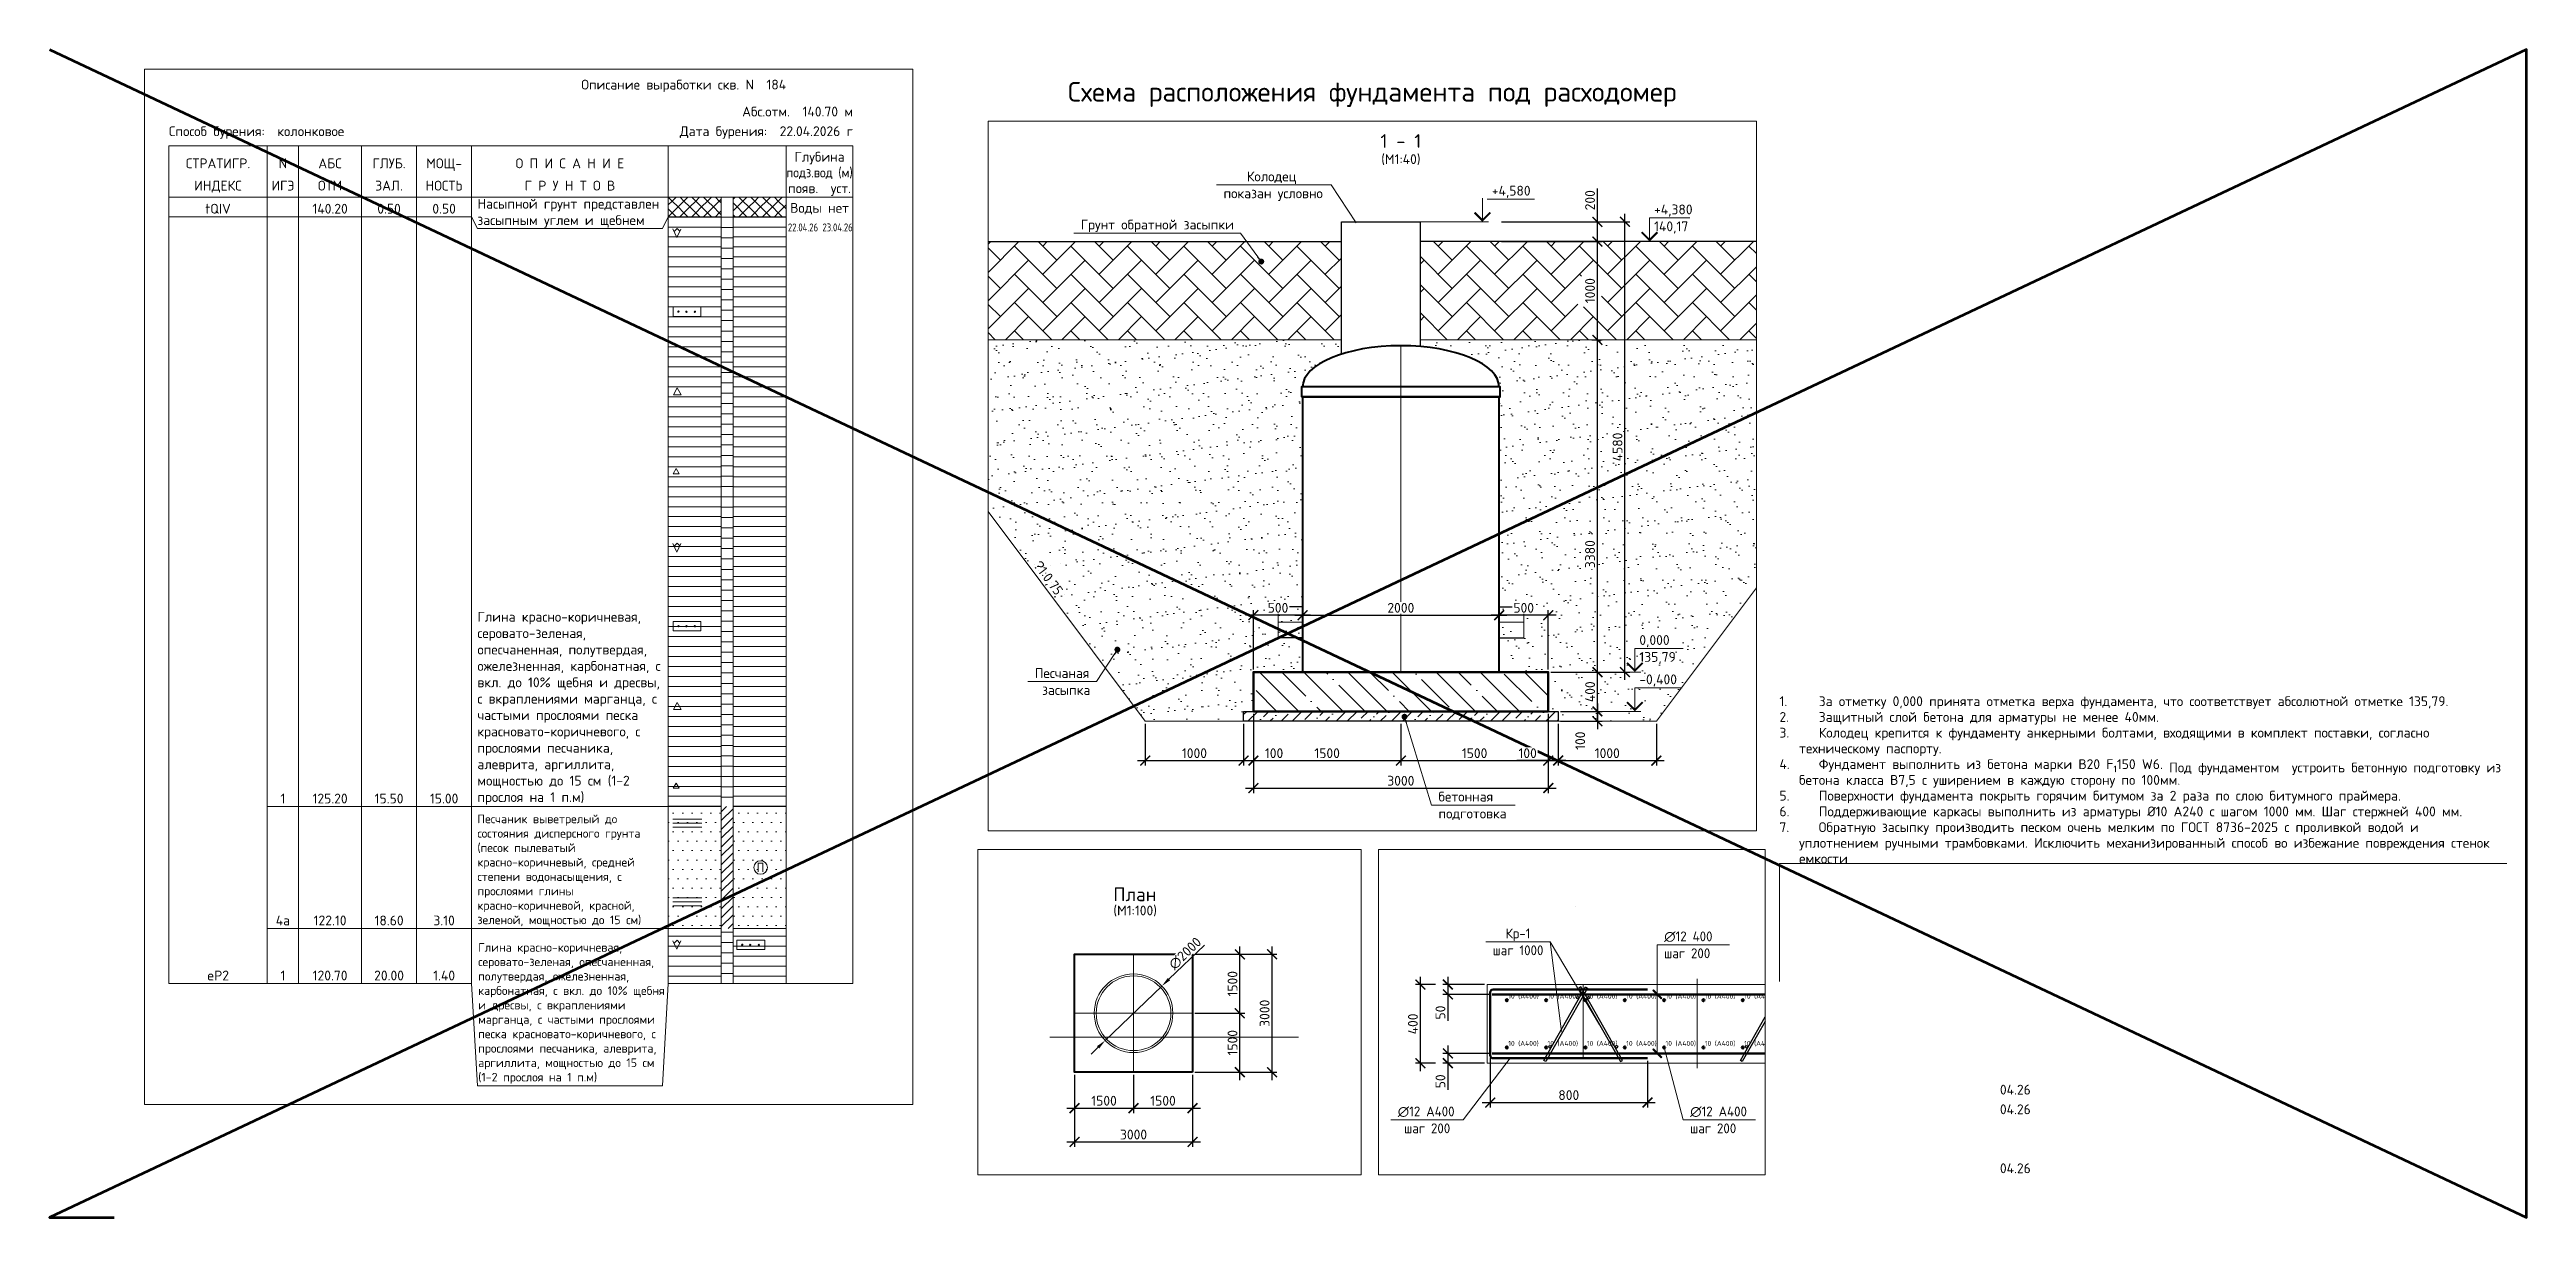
# Paper-space layout 'аннулирован' of a CAD drawing. Header units: metres. Extents: x -1039 to -409, y 1122 to 1419.
# The model-space entities are those that its viewports show. They can reach past a viewport. Long polylines and large blocks are cut down to what shows.
import ezdxf
from ezdxf.enums import TextEntityAlignment as Align

# ---------------------------------------------------------------- set-up
doc = ezdxf.new("R2010")
doc.units = ezdxf.units.M
doc.header["$PDSIZE"] = 1
for name, pattern in [('ACAD_ISO10W100', [18, 12, -3, 0, -3]), ('CENTER', [16, 10, -2, 2, -2]), ('невидимая', [9.525, 6.35, -3.175])]:
    doc.linetypes.add(name, pattern=pattern)
doc.layers.get('0').update_dxf_attribs({"lineweight": 0})
doc.layers.get('Defpoints').update_dxf_attribs({"color": 3})
for name, color, linetype in [('Fill', 7, 'Continuous'), ('Skv', 7, 'Continuous'), ('Table', 7, 'Continuous')]:
    doc.layers.add(name, color=color, linetype=linetype)
for name, color, linetype, lineweight in [('арматура', 7, 'Continuous', 50), ('второстепенные', 7, 'Continuous', 25), ('выноски', 7, 'Continuous', 15), ('Невидимая', 7, 'невидимая', 15), ('опалубка', 7, 'Continuous', 13), ('оси', 7, 'CENTER', 13), ('Основная', 7, 'Continuous', 40), ('основная конструкция', 7, 'Continuous', 50), ('разм.', 7, 'Continuous', 18), ('размеры', 7, 'Continuous', 15), ('текст', 7, 'Continuous', 18), ('штриховка', 7, 'Continuous', 9)]:
    doc.layers.add(name, color=color, linetype=linetype, lineweight=lineweight)
doc.layers.add('помощь', color=1, linetype='Continuous', lineweight=0, plot=False)
doc.styles.add('GOST 2.304', font='CS_Gost2304.shx')
doc.styles.add('GOST-2.304_Type-B', font='GOST Common.ttf')
doc.styles.add('ISOCPEUR', font='isocpeur.ttf')
doc.styles.add('ГОСТ 2.304', font='CS_Gost2304.shx')
doc.styles.add('СПДС', font='isocpeur.ttf')
doc.dimstyles.new('SPDS', dxfattribs={"dimscale": 10, "dimtxt": 2.5, "dimasz": 2.5, "dimexe": 1.25, "dimexo": 0.625, "dimtad": 1, "dimdec": 0, "dimrnd": 0.001, "dimtxsty": 'GOST 2.304', "dimblk": 'ARCHTICK', "dimblk1": 'ARCHTICK', "dimblk2": 'ARCHTICK', "dimcen": 2.5, "dimdle": 2, "dimadec": 0, "dimazin": 2, "dimtfac": 0.75, "dimtdec": 4, "dimtmove": 1, "dimatfit": 3, "dimfxl": 1, "dimtolj": 1, "dimarcsym": 1})
doc.dimstyles.new('СПДС', dxfattribs={"dimscale": 100, "dimtxt": 2.5, "dimasz": 2.5, "dimexe": 1.25, "dimexo": 0.625, "dimtad": 1, "dimdec": 0, "dimrnd": 0.001, "dimtxsty": 'ГОСТ 2.304', "dimblk": 'ARCHTICK', "dimblk1": 'ARCHTICK', "dimblk2": 'ARCHTICK', "dimcen": 2.5, "dimdle": 2, "dimadec": 0, "dimazin": 2, "dimtfac": 0.75, "dimtdec": 4, "dimtmove": 1, "dimatfit": 3, "dimfxl": 1, "dimtolj": 1, "dimarcsym": 1})
pattern_1 = [(225, (-5028528.11, 5916.64), (3e-14, -300), [212.13, -212.134069]), (315, (-5028678.11, 6066.64), (300, 3e-14), [212.13, -212.134069]), (45, (-5028828.11, 5916.64), (3e-14, 300), [212.13, -212.134069]), (135, (-5028678.11, 5766.64), (-300, 3e-14), [212.13, -212.134069])]

psp = doc.layouts.new('аннулирован')

# ---------------------------------------------------------------- texts
at = {"layer": 'текст', "ltscale": 10, "insert": (-702.3, 1407.6), "char_height": 5, "width": 157.55, "attachment_point": 5, "style": 'СПДС'}
psp.add_mtext('Схема расположения фундамента под расходомер', dxfattribs=at)
at = {"layer": 'текст', "insert": (-598.73, 1212.02), "char_height": 2.5, "width": 183.6725, "attachment_point": 7, "line_spacing_factor": 0.96, "style": 'ISOCPEUR'}
psp.add_mtext('\\pxi-2,l2;\\P1.^IЗа отметку 0,000 принята отметка верха фундамента, что соответствует абсолютной отметке 135,79.\\P2.^IЗащитный слой бетона для арматуры не менее 40мм.\\P3.^IКолодец крепится к фундаменту анкерными болтами, входящими в комплект поставки, согласно техническому паспорту.\\P{\\A1;4.^IФундамент выполнить из бетона марки В20 F\\H0.7x;\\S^ 1;\\H1.4286x;150 W6.} Под фундаментом  устроить бетонную подготовку из бетона класса В7,5 с уширением в каждую сторону по 100мм.\\P5.^IПоверхности фундамента покрыть горячим битумом за 2 раза по слою битумного праймера.\\P{\\A1;6.^IПоддерживающие каркасы выполнить из арматуры %%C10 А240 с шагом 1000 мм. Шаг стержней 400 мм.}\\P7.^IОбратную засыпку производить песком очень мелким по ГОСТ 8736-2025 с проливкой водой и уплотнением ручными трамбовками. Исключить механизированный способ во избежание повреждения стенок емкости', dxfattribs=at)
at = {"layer": 'текст', "ltscale": 50, "char_height": 2.5, "width": 10, "attachment_point": 5, "style": 'ISOCPEUR'}
for insert in [(-538.73, 1154.52), (-538.73, 1149.52), (-538.73, 1134.52)]:
    psp.add_mtext('04.26', dxfattribs=dict(at, insert=insert))

msp = doc.modelspace()

# ---------------------------------------------------------------- texts
at = {"layer": 'выноски', "linetype": 'Continuous', "ltscale": 10, "style": 'GOST-2.304_Type-B'}
msp.add_text('\ue94a1:0,75', height=100, rotation=306.869898, dxfattribs=at).set_placement((383651.93, 66379.76))
at = {"layer": 'выноски', "ltscale": 10, "char_height": 100, "attachment_point": 1, "style": 'ISOCPEUR'}
for s, insert, width in [('\\fISOCPEUR|b0|i0|c0|p34;\\W1.0000000000;\\T1.0000000000;\\o\\lКолодец ', (385828.65, 70386.87), 550), ('\\fISOCPEUR|b0|i0|c0|p34;\\W1.0000000000;\\T1.0000000000;\\o\\lпоказан условно', (385591.15, 70214.87), 1085), ('+4,380', (389971.4, 70051.13), 355), ('\\fISOCPEUR|b0|i0|c0|p34;\\W1.0000000000;\\T1.0000000000;\\o\\lГрунт обратной засыпки', (384138.54, 69897.3), 1615), ('140,17', (389971.4, 69879.13), 365), ('0,000', (389821.4, 65671.13), 435), ('135,79', (389821.4, 65499.13), 365), ('\\fISOCPEUR|b0|i0|c0|p34;\\W1.0000000000;\\T1.0000000000;\\o\\lПесчаная', (383670.01, 65334.48), 620), ('-0,400', (389821.4, 65271.13), 435), ('\\fISOCPEUR|b0|i0|c0|p34;\\W1.0000000000;\\T1.0000000000;\\o\\lзасыпка', (383745.01, 65162.48), 545), ('\\fISOCPEUR|b0|i0|c0|p34;\\W1.0000000000;\\T1.0000000000;\\o\\lподготовка', (387778.19, 63906.32), 770)]:
    msp.add_mtext(s, dxfattribs=dict(at, insert=insert, width=width))
at = {"layer": 'выноски', "linetype": 'Continuous', "ltscale": 10, "char_height": 50, "attachment_point": 1, "style": 'ISOCPEUR'}
for s, insert, width in [('\\fGOST Common|b0|i0|c0|p34;\\W1.0000000000;\\T1.0000000000;\\o\\lКр-1', (407806.61, 46648.38), 142.1212), ('{\\fGOST Common|b0|i0|c0|p34;∅12 \\fGOST Common|b0|i0|c204|p34;400}', (408613.14, 46633.21), 314.2424), ('\\fGOST Common|b0|i0|c0|p34;\\W1.0000000000;\\T1.0000000000;\\o\\lшаг 1000', (407740.55, 46562.38), 274.2424), ('\\fGOST Common|b0|i0|c0|p34;\\W1.0000000000;\\T1.0000000000;\\o\\lшаг 200', (408613.14, 46547.21), 249.2424), ('{\\fGOST Common|b0|i0|c0|p34;∅12 \\fGOST Common|b0|i0|c204|p34;А400}', (407257.99, 45742.8), 314.2424), ('{\\fGOST Common|b0|i0|c0|p34;∅12 \\fGOST Common|b0|i0|c204|p34;А400}', (408745.39, 45742.8), 314.2424), ('\\fGOST Common|b0|i0|c0|p34;\\W1.0000000000;\\T1.0000000000;\\o\\lшаг 200', (407290.49, 45656.8), 249.2424), ('\\fGOST Common|b0|i0|c0|p34;\\W1.0000000000;\\T1.0000000000;\\o\\lшаг 200', (408745.39, 45656.8), 249.2424)]:
    msp.add_mtext(s, dxfattribs=dict(at, insert=insert, width=width))
at = {"layer": 'текст', "lineweight": 25, "style": 'ISOCPEUR'}
for s, p in [('Описание выработки скв. N  184', (439471.89, 108652.07)), ('Абс.отм.  140.70 м', (441171.89, 107966.64)), ('Дата бурения:  22.04.2026 г', (441171.89, 107466.64))]:
    msp.add_text(s, height=250, dxfattribs=at).set_placement(p, align=Align.RIGHT)
msp.add_text('Способ бурения:  колонковое', height=250, dxfattribs=at).set_placement((423771.89, 107466.64))
for s, p in [('Глубина', (440321.89, 106816.64)), ('СТРАТИГР.', (425021.89, 106649.97)), ('N', (426671.89, 106649.97)), ('АБС', (427871.89, 106649.97)), ('ГЛУБ.', (429371.89, 106649.97)), ('МОЩ-', (430771.89, 106649.97)), ('О П И С А Н И Е', (433971.89, 106649.97)), ('ИНДЕКС', (425021.89, 106083.31)), ('ИГЭ', (426671.89, 106083.31)), ('ОТМ', (427871.89, 106083.31)), ('ЗАЛ.', (429371.89, 106083.31)), ('НОСТЬ', (430771.89, 106083.31)), ('Г Р У Н Т О В', (433971.89, 106083.31)), ('появ.  уст.', (440321.89, 106016.64)), ('tQIV', (425021.89, 105496.64)), ('140.20', (427871.89, 105496.64)), ('0.50', (429371.89, 105496.64)), ('0.50', (430771.89, 105496.64)), ('Воды нет', (440321.89, 105516.64)), ('1', (426671.89, 90496.64)), ('125.20', (427871.89, 90496.64)), ('15.50', (429371.89, 90496.64)), ('15.00', (430771.89, 90496.64)), ('4а', (426671.89, 87396.64)), ('122.10', (427871.89, 87396.64)), ('18.60', (429371.89, 87396.64)), ('3.10', (430771.89, 87396.64)), ('eP2', (425021.89, 85996.64)), ('1', (426671.89, 85996.64)), ('120.70', (427871.89, 85996.64)), ('20.00', (429371.89, 85996.64)), ('1.40', (430771.89, 85996.64))]:
    msp.add_text(s, height=250, dxfattribs=at).set_placement(p, align=Align.CENTER)
at = {"layer": 'текст', "lineweight": 25, "style": 'ISOCPEUR', "width": 0.9}
msp.add_text('подз.вод (м)', height=250, dxfattribs=at).set_placement((440321.89, 106416.64), align=Align.CENTER)
at = {"layer": 'текст', "lineweight": 25, "style": 'ISOCPEUR', "width": 0.8}
for s, p in [('22.04.26', (439516.85, 105046.15)), ('23.04.26', (440394.39, 105046.41))]:
    msp.add_text(s, height=200, dxfattribs=at).set_placement(p)
at = {"layer": 'текст', "ltscale": 90, "style": 'ISOCPEUR'}
for s, height, p in [('План', 350, (386959.28, 95653.14)), ('(М1:100)', 250, (386959.28, 95291.41))]:
    msp.add_text(s, height=height, rotation=360, dxfattribs=at).set_placement(p)
for s, height, p in [('1 - 1', 140, (387395.4, 70585.27)), ('(М1:40)', 100, (387395.4, 70432.61))]:
    msp.add_text(s, height=height, rotation=360, dxfattribs=at).set_placement(p, align=Align.BOTTOM_CENTER)
at = {"layer": 'текст', "attachment_point": 7, "style": 'ISOCPEUR'}
for s, insert, char_height, width in [('Насыпной грунт представлен засыпным углем и щебнем', (431618.73, 105136.64), 250, 4830), ('Глина красно-коричневая, серовато-зеленая, опесчаненная, полутвердая, ожелезненная, карбонатная, с вкл. до 10% щебня и дресвы, с вкраплениями марганца, с частыми прослоями песка красновато-коричневого, с прослоями песчаника, алеврита, аргиллита, мощностью до 15 см (1-2 прослоя на 1 п.м)', (431618.73, 90466.64), 250, 4830), ('Песчаник выветрелый до состояния дисперсного грунта (песок пылеватый красно-коричневый, средней степени водонасыщения, с прослоями глины красно-коричневой, красной, зеленой, мощностью до 15 см)', (431618.73, 87366.64), 220, 4830), ('Глина красно-коричневая, серовато-зеленая, опесчаненная, полутвердая, ожелезненная, карбонатная, с вкл. до 10% щебня и дресвы, с вкраплениями марганца, с частыми прослоями песка красновато-коричневого, с прослоями песчаника, алеврита, аргиллита, мощностью до 15 см (1-2 прослоя на 1 п.м)', (431638.73, 83366.64), 220, 4751.1305)]:
    msp.add_mtext(s, dxfattribs=dict(at, insert=insert, char_height=char_height, width=width))

# ---------------------------------------------------------------- blocks, each defined once
blk = doc.blocks.new('_ArchTick')
at = {"color": 0, "linetype": 'ByBlock', "lineweight": 30, "const_width": 0.15}
blk.add_lwpolyline([(-0.5, -0.5), (0.5, 0.5)], dxfattribs=at)
blk = doc.blocks.new('*D4')
at = {"layer": 'Defpoints', "color": 0, "ltscale": 10, "transparency": 16777216}
for p in [(388395, 65874), (386395, 65613), (388395, 65613)]:
    blk.add_point(p, dxfattribs=at)
at = {"layer": 'размеры', "color": 0, "lineweight": -2, "ltscale": 10, "transparency": 16777216}
for p, q in [((386395, 65638), (386395, 65924)), ((388395, 65638), (388395, 65924)), ((386315, 65874), (388475, 65874))]:
    blk.add_line(p, q, dxfattribs=at)
at = {"layer": 'размеры', "color": 0, "lineweight": -2, "ltscale": 10, "transparency": 16777216, "xscale": 100, "yscale": 100, "zscale": 100, "rotation": 180}
blk.add_blockref('_ArchTick', (386395, 65874), dxfattribs=at)
at = {"layer": 'размеры', "color": 0, "lineweight": -2, "ltscale": 10, "transparency": 16777216, "xscale": 100, "yscale": 100, "zscale": 100}
blk.add_blockref('_ArchTick', (388395, 65874), dxfattribs=at)
at = {"layer": 'размеры', "color": 0, "ltscale": 10, "transparency": 16777216, "insert": (387395, 65949), "char_height": 100, "attachment_point": 5, "style": 'ISOCPEUR', "bg_fill": 3, "box_fill_scale": 1.1, "bg_fill_color": 9, "bg_fill_true_color": 13158600, "bg_fill_transparency": 0}
blk.add_mtext('\\A1;2000', dxfattribs=at)
blk = doc.blocks.new('*D5')
at = {"layer": 'Defpoints', "color": 0, "ltscale": 10, "transparency": 16777216}
for p in [(388895, 65295), (389395, 65295), (388995, 64895)]:
    blk.add_point(p, dxfattribs=at)
at = {"layer": 'размеры', "color": 0, "lineweight": -2, "ltscale": 10, "transparency": 16777216}
for p, q in [((388920, 65295), (389445, 65295)), ((389395, 64815), (389395, 65375)), ((389020, 64895), (389445, 64895))]:
    blk.add_line(p, q, dxfattribs=at)
at = {"layer": 'размеры', "color": 0, "lineweight": -2, "ltscale": 10, "transparency": 16777216, "xscale": 100, "yscale": 100, "zscale": 100}
for p, rotation in [((389395, 65295), 90), ((389395, 64895), 270)]:
    blk.add_blockref('_ArchTick', p, dxfattribs=dict(at, rotation=rotation))
at = {"layer": 'размеры', "color": 0, "ltscale": 10, "transparency": 16777216, "insert": (389320, 65095), "char_height": 100, "attachment_point": 5, "rotation": 90, "style": 'ISOCPEUR', "bg_fill": 3, "box_fill_scale": 1.1, "bg_fill_color": 9, "bg_fill_true_color": 13158600, "bg_fill_transparency": 0}
blk.add_mtext('\\A1;400', dxfattribs=at)
blk = doc.blocks.new('*D6')
at = {"layer": 'Defpoints', "color": 0, "ltscale": 10, "transparency": 16777216}
for p in [(388995, 64895), (388995, 64795), (389395, 64795)]:
    blk.add_point(p, dxfattribs=at)
at = {"layer": 'размеры', "color": 0, "lineweight": -2, "ltscale": 10, "transparency": 16777216}
for p, q in [((389020, 64895), (389445, 64895)), ((389395, 64975), (389395, 64715)), ((389020, 64795), (389445, 64795))]:
    blk.add_line(p, q, dxfattribs=at)
at = {"layer": 'размеры', "color": 0, "lineweight": -2, "ltscale": 10, "transparency": 16777216, "xscale": 100, "yscale": 100, "zscale": 100, "rotation": 90}
blk.add_blockref('_ArchTick', (389395, 64895), dxfattribs=at)
at = {"layer": 'размеры', "color": 0, "ltscale": 10, "transparency": 16777216, "insert": (389220, 64597), "char_height": 100, "attachment_point": 5, "rotation": 90, "style": 'ISOCPEUR', "bg_fill": 3, "box_fill_scale": 1.1, "bg_fill_color": 9, "bg_fill_true_color": 13158600, "bg_fill_transparency": 0}
blk.add_mtext('\\A1;100', dxfattribs=at)
at = {"layer": 'размеры', "color": 0, "lineweight": -2, "ltscale": 10, "transparency": 16777216, "xscale": 100, "yscale": 100, "zscale": 100, "rotation": 270}
blk.add_blockref('_ArchTick', (389395, 64795), dxfattribs=at)
blk = doc.blocks.new('*D7')
at = {"layer": 'Defpoints', "color": 0, "ltscale": 10, "transparency": 16777216}
for p in [(385895, 65874), (386395, 65613), (385895, 65295)]:
    blk.add_point(p, dxfattribs=at)
at = {"layer": 'размеры', "color": 0, "lineweight": -2, "ltscale": 10, "transparency": 16777216}
for p, q in [((385895, 65320), (385895, 65924)), ((386395, 65638), (386395, 65924)), ((386475, 65874), (385815, 65874))]:
    blk.add_line(p, q, dxfattribs=at)
at = {"layer": 'размеры', "color": 0, "lineweight": -2, "ltscale": 10, "transparency": 16777216, "xscale": 100, "yscale": 100, "zscale": 100, "rotation": 180}
blk.add_blockref('_ArchTick', (385895, 65874), dxfattribs=at)
at = {"layer": 'размеры', "color": 0, "lineweight": -2, "ltscale": 10, "transparency": 16777216, "xscale": 100, "yscale": 100, "zscale": 100}
blk.add_blockref('_ArchTick', (386395, 65874), dxfattribs=at)
at = {"layer": 'размеры', "color": 0, "ltscale": 10, "transparency": 16777216, "insert": (386145, 65949), "char_height": 100, "attachment_point": 5, "style": 'ISOCPEUR', "bg_fill": 3, "box_fill_scale": 1.1, "bg_fill_color": 9, "bg_fill_true_color": 13158600, "bg_fill_transparency": 0}
blk.add_mtext('\\A1;500', dxfattribs=at)
blk = doc.blocks.new('*D8')
at = {"layer": 'Defpoints', "color": 0, "ltscale": 10, "transparency": 16777216}
for p in [(385895, 64895), (387395, 64795), (387395, 64395)]:
    blk.add_point(p, dxfattribs=at)
at = {"layer": 'размеры', "color": 0, "lineweight": -2, "ltscale": 10, "transparency": 16777216}
for p, q in [((385895, 64870), (385895, 64345)), ((387395, 64770), (387395, 64345)), ((385815, 64395), (387475, 64395))]:
    blk.add_line(p, q, dxfattribs=at)
at = {"layer": 'размеры', "color": 0, "lineweight": -2, "ltscale": 10, "transparency": 16777216, "xscale": 100, "yscale": 100, "zscale": 100, "rotation": 180}
blk.add_blockref('_ArchTick', (385895, 64395), dxfattribs=at)
at = {"layer": 'размеры', "color": 0, "lineweight": -2, "ltscale": 10, "transparency": 16777216, "xscale": 100, "yscale": 100, "zscale": 100}
blk.add_blockref('_ArchTick', (387395, 64395), dxfattribs=at)
at = {"layer": 'размеры', "color": 0, "ltscale": 10, "transparency": 16777216, "insert": (386645, 64470), "char_height": 100, "attachment_point": 5, "style": 'ISOCPEUR', "bg_fill": 3, "box_fill_scale": 1.1, "bg_fill_color": 9, "bg_fill_true_color": 13158600, "bg_fill_transparency": 0}
blk.add_mtext('\\A1;1500', dxfattribs=at)
blk = doc.blocks.new('*D11')
at = {"layer": 'Defpoints', "color": 0, "ltscale": 10, "transparency": 16777216}
for p in [(388895, 64895), (387395, 64795), (388895, 64395)]:
    blk.add_point(p, dxfattribs=at)
at = {"layer": 'размеры', "color": 0, "lineweight": -2, "ltscale": 10, "transparency": 16777216}
for p, q in [((387395, 64770), (387395, 64345)), ((388895, 64870), (388895, 64345)), ((387315, 64395), (388975, 64395))]:
    blk.add_line(p, q, dxfattribs=at)
at = {"layer": 'размеры', "color": 0, "lineweight": -2, "ltscale": 10, "transparency": 16777216, "xscale": 100, "yscale": 100, "zscale": 100, "rotation": 180}
blk.add_blockref('_ArchTick', (387395, 64395), dxfattribs=at)
at = {"layer": 'размеры', "color": 0, "lineweight": -2, "ltscale": 10, "transparency": 16777216, "xscale": 100, "yscale": 100, "zscale": 100}
blk.add_blockref('_ArchTick', (388895, 64395), dxfattribs=at)
at = {"layer": 'размеры', "color": 0, "ltscale": 10, "transparency": 16777216, "insert": (388145, 64470), "char_height": 100, "attachment_point": 5, "style": 'ISOCPEUR', "bg_fill": 3, "box_fill_scale": 1.1, "bg_fill_color": 9, "bg_fill_true_color": 13158600, "bg_fill_transparency": 0}
blk.add_mtext('\\A1;1500', dxfattribs=at)
blk = doc.blocks.new('*D12')
at = {"layer": 'Defpoints', "color": 0, "ltscale": 10, "transparency": 16777216}
for p in [(385895, 64895), (388895, 64895), (388895, 64115)]:
    blk.add_point(p, dxfattribs=at)
at = {"layer": 'размеры', "color": 0, "lineweight": -2, "ltscale": 10, "transparency": 16777216}
for p, q in [((385895, 64870), (385895, 64065)), ((388895, 64870), (388895, 64065)), ((385815, 64115), (388975, 64115))]:
    blk.add_line(p, q, dxfattribs=at)
at = {"layer": 'размеры', "color": 0, "lineweight": -2, "ltscale": 10, "transparency": 16777216, "xscale": 100, "yscale": 100, "zscale": 100, "rotation": 180}
blk.add_blockref('_ArchTick', (385895, 64115), dxfattribs=at)
at = {"layer": 'размеры', "color": 0, "lineweight": -2, "ltscale": 10, "transparency": 16777216, "xscale": 100, "yscale": 100, "zscale": 100}
blk.add_blockref('_ArchTick', (388895, 64115), dxfattribs=at)
at = {"layer": 'размеры', "color": 0, "ltscale": 10, "transparency": 16777216, "insert": (387395, 64190), "char_height": 100, "attachment_point": 5, "style": 'ISOCPEUR', "bg_fill": 3, "box_fill_scale": 1.1, "bg_fill_color": 9, "bg_fill_true_color": 13158600, "bg_fill_transparency": 0}
blk.add_mtext('\\A1;3000', dxfattribs=at)
blk = doc.blocks.new('*D9')
at = {"layer": 'Defpoints', "color": 0, "ltscale": 10, "transparency": 16777216}
for p in [(388395, 65874), (388395, 65613), (388895, 65295)]:
    blk.add_point(p, dxfattribs=at)
at = {"layer": 'размеры', "color": 0, "lineweight": -2, "ltscale": 10, "transparency": 16777216}
for p, q in [((388395, 65638), (388395, 65924)), ((388895, 65320), (388895, 65924)), ((388975, 65874), (388315, 65874))]:
    blk.add_line(p, q, dxfattribs=at)
at = {"layer": 'размеры', "color": 0, "lineweight": -2, "ltscale": 10, "transparency": 16777216, "xscale": 100, "yscale": 100, "zscale": 100, "rotation": 180}
blk.add_blockref('_ArchTick', (388395, 65874), dxfattribs=at)
at = {"layer": 'размеры', "color": 0, "lineweight": -2, "ltscale": 10, "transparency": 16777216, "xscale": 100, "yscale": 100, "zscale": 100}
blk.add_blockref('_ArchTick', (388895, 65874), dxfattribs=at)
at = {"layer": 'размеры', "color": 0, "ltscale": 10, "transparency": 16777216, "insert": (388645, 65949), "char_height": 100, "attachment_point": 5, "style": 'ISOCPEUR', "bg_fill": 3, "box_fill_scale": 1.1, "bg_fill_color": 9, "bg_fill_true_color": 13158600, "bg_fill_transparency": 0}
blk.add_mtext('\\A1;500', dxfattribs=at)
blk = doc.blocks.new('*D10')
at = {"layer": 'Defpoints', "color": 0, "ltscale": 10, "transparency": 16777216}
for p in [(389313, 68675), (389395, 68675), (388895, 65295)]:
    blk.add_point(p, dxfattribs=at)
at = {"layer": 'размеры', "color": 0, "lineweight": -2, "ltscale": 10, "transparency": 16777216}
for p, q in [((389338, 68675), (389445, 68675)), ((389395, 65215), (389395, 68755)), ((388920, 65295), (389445, 65295))]:
    blk.add_line(p, q, dxfattribs=at)
at = {"layer": 'размеры', "color": 0, "lineweight": -2, "ltscale": 10, "transparency": 16777216, "xscale": 100, "yscale": 100, "zscale": 100}
for p, rotation in [((389395, 68675), 90), ((389395, 65295), 270)]:
    blk.add_blockref('_ArchTick', p, dxfattribs=dict(at, rotation=rotation))
at = {"layer": 'размеры', "color": 0, "ltscale": 10, "transparency": 16777216, "insert": (389320, 66495), "char_height": 100, "attachment_point": 5, "rotation": 90, "style": 'ISOCPEUR', "bg_fill": 3, "box_fill_scale": 1.1, "bg_fill_color": 9, "bg_fill_true_color": 13158600, "bg_fill_transparency": 0}
blk.add_mtext('\\A1;3380', dxfattribs=at)
blk = doc.blocks.new('*D14')
at = {"layer": 'Defpoints', "color": 0, "ltscale": 10, "transparency": 16777216}
for p in [(385972, 91303), (387472, 91303), (387472, 90391)]:
    blk.add_point(p, dxfattribs=at)
at = {"layer": 'размеры', "color": 0, "lineweight": -2, "ltscale": 10, "transparency": 16777216}
for p, q in [((385972, 91241), (385972, 90266)), ((387472, 91241), (387472, 90266)), ((385772, 90391), (387672, 90391))]:
    blk.add_line(p, q, dxfattribs=at)
at = {"layer": 'размеры', "color": 0, "lineweight": -2, "ltscale": 10, "transparency": 16777216, "xscale": 250, "yscale": 250, "zscale": 250, "rotation": 180}
blk.add_blockref('_ArchTick', (385972, 90391), dxfattribs=at)
at = {"layer": 'размеры', "color": 0, "lineweight": -2, "ltscale": 10, "transparency": 16777216, "xscale": 250, "yscale": 250, "zscale": 250}
blk.add_blockref('_ArchTick', (387472, 90391), dxfattribs=at)
at = {"layer": 'размеры', "color": 0, "ltscale": 10, "transparency": 16777216, "insert": (386722, 90579), "char_height": 250, "attachment_point": 5, "style": 'ISOCPEUR'}
blk.add_mtext('\\A1;1500', dxfattribs=at)
blk = doc.blocks.new('*D15')
at = {"layer": 'Defpoints', "color": 0, "ltscale": 10, "transparency": 16777216}
for p in [(387472, 91303), (388972, 91303), (388972, 90391)]:
    blk.add_point(p, dxfattribs=at)
at = {"layer": 'размеры', "color": 0, "lineweight": -2, "ltscale": 10, "transparency": 16777216}
for p, q in [((387472, 91241), (387472, 90266)), ((388972, 91241), (388972, 90266)), ((387272, 90391), (389172, 90391))]:
    blk.add_line(p, q, dxfattribs=at)
at = {"layer": 'размеры', "color": 0, "lineweight": -2, "ltscale": 10, "transparency": 16777216, "xscale": 250, "yscale": 250, "zscale": 250, "rotation": 180}
blk.add_blockref('_ArchTick', (387472, 90391), dxfattribs=at)
at = {"layer": 'размеры', "color": 0, "lineweight": -2, "ltscale": 10, "transparency": 16777216, "xscale": 250, "yscale": 250, "zscale": 250}
blk.add_blockref('_ArchTick', (388972, 90391), dxfattribs=at)
at = {"layer": 'размеры', "color": 0, "ltscale": 10, "transparency": 16777216, "insert": (388222, 90579), "char_height": 250, "attachment_point": 5, "style": 'ISOCPEUR'}
blk.add_mtext('\\A1;1500', dxfattribs=at)
blk = doc.blocks.new('*D16')
at = {"layer": 'Defpoints', "color": 0, "ltscale": 10, "transparency": 16777216}
for p in [(388972, 92803), (390177, 92803), (388972, 91303)]:
    blk.add_point(p, dxfattribs=at)
at = {"layer": 'размеры', "color": 0, "lineweight": -2, "ltscale": 10, "transparency": 16777216}
for p, q in [((390177, 91103), (390177, 93003)), ((389034, 92803), (390302, 92803)), ((389034, 91303), (390302, 91303))]:
    blk.add_line(p, q, dxfattribs=at)
at = {"layer": 'размеры', "color": 0, "lineweight": -2, "ltscale": 10, "transparency": 16777216, "xscale": 250, "yscale": 250, "zscale": 250}
for p, rotation in [((390177, 92803), 90), ((390177, 91303), 270)]:
    blk.add_blockref('_ArchTick', p, dxfattribs=dict(at, rotation=rotation))
at = {"layer": 'размеры', "color": 0, "ltscale": 10, "transparency": 16777216, "insert": (389990, 92053), "char_height": 250, "attachment_point": 5, "rotation": 90, "style": 'ISOCPEUR'}
blk.add_mtext('\\A1;1500', dxfattribs=at)
blk = doc.blocks.new('*D17')
at = {"layer": 'Defpoints', "color": 0, "ltscale": 10, "transparency": 16777216}
for p in [(388972, 94303), (390177, 94303), (388972, 92803)]:
    blk.add_point(p, dxfattribs=at)
at = {"layer": 'размеры', "color": 0, "lineweight": -2, "ltscale": 10, "transparency": 16777216}
for p, q in [((390177, 92603), (390177, 94503)), ((389034, 94303), (390302, 94303)), ((389034, 92803), (390302, 92803))]:
    blk.add_line(p, q, dxfattribs=at)
at = {"layer": 'размеры', "color": 0, "lineweight": -2, "ltscale": 10, "transparency": 16777216, "xscale": 250, "yscale": 250, "zscale": 250}
for p, rotation in [((390177, 94303), 90), ((390177, 92803), 270)]:
    blk.add_blockref('_ArchTick', p, dxfattribs=dict(at, rotation=rotation))
at = {"layer": 'размеры', "color": 0, "ltscale": 10, "transparency": 16777216, "insert": (389990, 93553), "char_height": 250, "attachment_point": 5, "rotation": 90, "style": 'ISOCPEUR'}
blk.add_mtext('\\A1;1500', dxfattribs=at)
blk = doc.blocks.new('*D18')
at = {"layer": 'Defpoints', "color": 0, "ltscale": 10, "transparency": 16777216}
for p in [(385972, 91303), (388972, 91303), (388972, 89532)]:
    blk.add_point(p, dxfattribs=at)
at = {"layer": 'размеры', "color": 0, "lineweight": -2, "ltscale": 10, "transparency": 16777216}
for p, q in [((385972, 91241), (385972, 89407)), ((388972, 91241), (388972, 89407)), ((385772, 89532), (389172, 89532))]:
    blk.add_line(p, q, dxfattribs=at)
at = {"layer": 'размеры', "color": 0, "lineweight": -2, "ltscale": 10, "transparency": 16777216, "xscale": 250, "yscale": 250, "zscale": 250, "rotation": 180}
blk.add_blockref('_ArchTick', (385972, 89532), dxfattribs=at)
at = {"layer": 'размеры', "color": 0, "lineweight": -2, "ltscale": 10, "transparency": 16777216, "xscale": 250, "yscale": 250, "zscale": 250}
blk.add_blockref('_ArchTick', (388972, 89532), dxfattribs=at)
at = {"layer": 'размеры', "color": 0, "ltscale": 10, "transparency": 16777216, "insert": (387472, 89719), "char_height": 250, "attachment_point": 5, "style": 'ISOCPEUR'}
blk.add_mtext('\\A1;3000', dxfattribs=at)
blk = doc.blocks.new('*D19')
at = {"layer": 'Defpoints', "color": 0, "ltscale": 10, "transparency": 16777216}
for p in [(388972, 94303), (390994, 94303), (388972, 91303)]:
    blk.add_point(p, dxfattribs=at)
at = {"layer": 'размеры', "color": 0, "lineweight": -2, "ltscale": 10, "transparency": 16777216}
for p, q in [((390994, 91103), (390994, 94503)), ((389034, 94303), (391119, 94303)), ((389034, 91303), (391119, 91303))]:
    blk.add_line(p, q, dxfattribs=at)
at = {"layer": 'размеры', "color": 0, "lineweight": -2, "ltscale": 10, "transparency": 16777216, "xscale": 250, "yscale": 250, "zscale": 250}
for p, rotation in [((390994, 94303), 90), ((390994, 91303), 270)]:
    blk.add_blockref('_ArchTick', p, dxfattribs=dict(at, rotation=rotation))
at = {"layer": 'размеры', "color": 0, "ltscale": 10, "transparency": 16777216, "insert": (390806, 92803), "char_height": 250, "attachment_point": 5, "rotation": 90, "style": 'ISOCPEUR'}
blk.add_mtext('\\A1;3000', dxfattribs=at)
blk = doc.blocks.new('*D13')
at = {"layer": 'Defpoints', "color": 0, "ltscale": 10, "transparency": 16777216}
for p in [(388193, 93496), (386751, 92110)]:
    blk.add_point(p, dxfattribs=at)
at = {"layer": 'размеры', "color": 0, "lineweight": -2, "ltscale": 10, "transparency": 16777216}
for p, q in [((389274, 94536), (388373, 93670)), ((386751, 92110), (388193, 93496)), ((386571, 91937), (386391, 91764))]:
    blk.add_line(p, q, dxfattribs=at)
at = {"layer": 'размеры', "color": 0, "ltscale": 10, "transparency": 16777216}
for points in [[(388344, 93700), (388402, 93640), (388193, 93496)], [(386542, 91967), (386600, 91907), (386751, 92110)]]:
    blk.add_solid(points, dxfattribs=at)
at = {"layer": 'размеры', "color": 0, "ltscale": 10, "transparency": 16777216, "insert": (388784, 94325), "char_height": 250, "attachment_point": 5, "rotation": 43.8731, "style": 'ISOCPEUR', "bg_fill": 3, "box_fill_scale": 1.1, "bg_fill_color": 9, "bg_fill_true_color": 13158600, "bg_fill_transparency": 0}
blk.add_mtext('\\A1;∅2000', dxfattribs=at)
blk = doc.blocks.new('*D24')
at = {"layer": 'Defpoints', "color": 0, "ltscale": 10, "transparency": 16777216}
for p in [(384795, 64795), (385795, 64795), (385795, 64395)]:
    blk.add_point(p, dxfattribs=at)
at = {"layer": 'размеры', "color": 0, "lineweight": -2, "ltscale": 10, "transparency": 16777216}
for p, q in [((384795, 64770), (384795, 64345)), ((385795, 64770), (385795, 64345)), ((384715, 64395), (385875, 64395))]:
    blk.add_line(p, q, dxfattribs=at)
at = {"layer": 'размеры', "color": 0, "lineweight": -2, "ltscale": 10, "transparency": 16777216, "xscale": 100, "yscale": 100, "zscale": 100, "rotation": 180}
blk.add_blockref('_ArchTick', (384795, 64395), dxfattribs=at)
at = {"layer": 'размеры', "color": 0, "lineweight": -2, "ltscale": 10, "transparency": 16777216, "xscale": 100, "yscale": 100, "zscale": 100}
blk.add_blockref('_ArchTick', (385795, 64395), dxfattribs=at)
at = {"layer": 'размеры', "color": 0, "ltscale": 10, "transparency": 16777216, "insert": (385295, 64470), "char_height": 100, "attachment_point": 5, "style": 'ISOCPEUR', "bg_fill": 3, "box_fill_scale": 1.1, "bg_fill_color": 9, "bg_fill_true_color": 13158600, "bg_fill_transparency": 0}
blk.add_mtext('\\A1;1000', dxfattribs=at)
blk = doc.blocks.new('*D25')
at = {"layer": 'Defpoints', "color": 0, "ltscale": 10, "transparency": 16777216}
for p in [(388995, 64795), (389995, 64795), (389995, 64395)]:
    blk.add_point(p, dxfattribs=at)
at = {"layer": 'размеры', "color": 0, "lineweight": -2, "ltscale": 10, "transparency": 16777216}
for p, q in [((388995, 64770), (388995, 64345)), ((389995, 64770), (389995, 64345)), ((388915, 64395), (390075, 64395))]:
    blk.add_line(p, q, dxfattribs=at)
at = {"layer": 'размеры', "color": 0, "lineweight": -2, "ltscale": 10, "transparency": 16777216, "xscale": 100, "yscale": 100, "zscale": 100, "rotation": 180}
blk.add_blockref('_ArchTick', (388995, 64395), dxfattribs=at)
at = {"layer": 'размеры', "color": 0, "lineweight": -2, "ltscale": 10, "transparency": 16777216, "xscale": 100, "yscale": 100, "zscale": 100}
blk.add_blockref('_ArchTick', (389995, 64395), dxfattribs=at)
at = {"layer": 'размеры', "color": 0, "ltscale": 10, "transparency": 16777216, "insert": (389495, 64470), "char_height": 100, "attachment_point": 5, "style": 'ISOCPEUR', "bg_fill": 3, "box_fill_scale": 1.1, "bg_fill_color": 9, "bg_fill_true_color": 13158600, "bg_fill_transparency": 0}
blk.add_mtext('\\A1;1000', dxfattribs=at)
blk = doc.blocks.new('*D26')
at = {"layer": 'Defpoints', "color": 0, "ltscale": 10, "transparency": 16777216}
for p in [(388395, 69675), (389395, 69675), (389313, 68675)]:
    blk.add_point(p, dxfattribs=at)
at = {"layer": 'размеры', "color": 0, "lineweight": -2, "ltscale": 10, "transparency": 16777216}
for p, q in [((389395, 68595), (389395, 69755)), ((388420, 69675), (389445, 69675)), ((389338, 68675), (389445, 68675))]:
    blk.add_line(p, q, dxfattribs=at)
at = {"layer": 'размеры', "color": 0, "lineweight": -2, "ltscale": 10, "transparency": 16777216, "xscale": 100, "yscale": 100, "zscale": 100}
for p, rotation in [((389395, 69675), 90), ((389395, 68675), 270)]:
    blk.add_blockref('_ArchTick', p, dxfattribs=dict(at, rotation=rotation))
at = {"layer": 'размеры', "color": 0, "ltscale": 10, "transparency": 16777216, "insert": (389320, 69175), "char_height": 100, "attachment_point": 5, "rotation": 90, "style": 'ISOCPEUR', "bg_fill": 3, "box_fill_scale": 1.1, "bg_fill_color": 9, "bg_fill_true_color": 13158600, "bg_fill_transparency": 0}
blk.add_mtext('\\A1;1000', dxfattribs=at)
blk = doc.blocks.new('*D43')
at = {"layer": 'Defpoints', "color": 0, "ltscale": 10, "transparency": 16777216}
for p in [(388395, 69875), (389395, 69875), (388395, 69675)]:
    blk.add_point(p, dxfattribs=at)
at = {"layer": 'размеры', "color": 0, "lineweight": -2, "ltscale": 10, "transparency": 16777216}
for p, q in [((389395, 69875), (389395, 70215)), ((388420, 69875), (389445, 69875)), ((389395, 69595), (389395, 69875)), ((388420, 69675), (389445, 69675))]:
    blk.add_line(p, q, dxfattribs=at)
at = {"layer": 'размеры', "color": 0, "lineweight": -2, "ltscale": 10, "transparency": 16777216, "xscale": 100, "yscale": 100, "zscale": 100}
for p, rotation in [((389395, 69875), 90), ((389395, 69675), 270)]:
    blk.add_blockref('_ArchTick', p, dxfattribs=dict(at, rotation=rotation))
at = {"layer": 'размеры', "color": 0, "ltscale": 10, "transparency": 16777216, "insert": (389320, 70095), "char_height": 100, "attachment_point": 5, "rotation": 90, "style": 'ISOCPEUR', "bg_fill": 3, "box_fill_scale": 1.1, "bg_fill_color": 9, "bg_fill_true_color": 13158600, "bg_fill_transparency": 0}
blk.add_mtext('\\A1;200', dxfattribs=at)
blk = doc.blocks.new('*D44')
at = {"layer": 'Defpoints', "color": 0, "ltscale": 10, "transparency": 16777216}
for p in [(385895, 64895), (385795, 64795), (385895, 64395)]:
    blk.add_point(p, dxfattribs=at)
at = {"layer": 'размеры', "color": 0, "lineweight": -2, "ltscale": 10, "transparency": 16777216}
for p, q in [((385795, 64770), (385795, 64345)), ((385895, 64870), (385895, 64345)), ((385715, 64395), (385895, 64395)), ((385895, 64395), (386215, 64395))]:
    blk.add_line(p, q, dxfattribs=at)
at = {"layer": 'размеры', "color": 0, "lineweight": -2, "ltscale": 10, "transparency": 16777216, "xscale": 100, "yscale": 100, "zscale": 100, "rotation": 180}
blk.add_blockref('_ArchTick', (385795, 64395), dxfattribs=at)
at = {"layer": 'размеры', "color": 0, "lineweight": -2, "ltscale": 10, "transparency": 16777216, "xscale": 100, "yscale": 100, "zscale": 100}
blk.add_blockref('_ArchTick', (385895, 64395), dxfattribs=at)
at = {"layer": 'размеры', "color": 0, "ltscale": 10, "transparency": 16777216, "insert": (386105, 64470), "char_height": 100, "attachment_point": 5, "style": 'ISOCPEUR', "bg_fill": 3, "box_fill_scale": 1.1, "bg_fill_color": 9, "bg_fill_true_color": 13158600, "bg_fill_transparency": 0}
blk.add_mtext('\\A1;100', dxfattribs=at)
blk = doc.blocks.new('*D45')
at = {"layer": 'Defpoints', "color": 0, "ltscale": 10, "transparency": 16777216}
for p in [(388895, 64895), (388995, 64795), (388895, 64395)]:
    blk.add_point(p, dxfattribs=at)
at = {"layer": 'размеры', "color": 0, "lineweight": -2, "ltscale": 10, "transparency": 16777216}
for p, q in [((388895, 64870), (388895, 64345)), ((388995, 64770), (388995, 64345)), ((388895, 64395), (388575, 64395)), ((389075, 64395), (388895, 64395))]:
    blk.add_line(p, q, dxfattribs=at)
at = {"layer": 'размеры', "color": 0, "lineweight": -2, "ltscale": 10, "transparency": 16777216, "xscale": 100, "yscale": 100, "zscale": 100, "rotation": 180}
blk.add_blockref('_ArchTick', (388895, 64395), dxfattribs=at)
at = {"layer": 'размеры', "color": 0, "lineweight": -2, "ltscale": 10, "transparency": 16777216, "xscale": 100, "yscale": 100, "zscale": 100}
blk.add_blockref('_ArchTick', (388995, 64395), dxfattribs=at)
at = {"layer": 'размеры', "color": 0, "ltscale": 10, "transparency": 16777216, "insert": (388685, 64470), "char_height": 100, "attachment_point": 5, "style": 'ISOCPEUR', "bg_fill": 3, "box_fill_scale": 1.1, "bg_fill_color": 9, "bg_fill_true_color": 13158600, "bg_fill_transparency": 0}
blk.add_mtext('\\A1;100', dxfattribs=at)
blk = doc.blocks.new('*D46')
at = {"layer": 'Defpoints', "color": 0, "ltscale": 10, "transparency": 16777216}
for p in [(388395, 69875), (389675, 69875), (388895, 65295)]:
    blk.add_point(p, dxfattribs=at)
at = {"layer": 'размеры', "color": 0, "lineweight": -2, "ltscale": 10, "transparency": 16777216}
for p, q in [((389675, 65215), (389675, 69955)), ((388420, 69875), (389725, 69875)), ((388920, 65295), (389725, 65295))]:
    blk.add_line(p, q, dxfattribs=at)
at = {"layer": 'размеры', "color": 0, "lineweight": -2, "ltscale": 10, "transparency": 16777216, "xscale": 100, "yscale": 100, "zscale": 100}
for p, rotation in [((389675, 69875), 90), ((389675, 65295), 270)]:
    blk.add_blockref('_ArchTick', p, dxfattribs=dict(at, rotation=rotation))
at = {"layer": 'размеры', "color": 0, "ltscale": 10, "transparency": 16777216, "insert": (389600, 67585), "char_height": 100, "attachment_point": 5, "rotation": 90, "style": 'ISOCPEUR', "bg_fill": 3, "box_fill_scale": 1.1, "bg_fill_color": 9, "bg_fill_true_color": 13158600, "bg_fill_transparency": 0}
blk.add_mtext('\\A1;4580', dxfattribs=at)
blk = doc.blocks.new('каркасы')
at = {"layer": 'второстепенные', "ltscale": 10}
for points in [[(318737, 71676), (318949, 72050), (318959, 72044), (318747, 71670)], [(319138, 71676), (318926, 72050), (318915, 72044), (319127, 71670)]]:
    blk.add_lwpolyline(points, close=True, dxfattribs=at)
for centre in [(318910, 71995), (318965, 71995), (318768, 71745), (319107, 71745)]:
    blk.add_circle(centre, 6, dxfattribs=at)
at = {"layer": 'оси', "ltscale": 10}
blk.add_lwpolyline([(318937, 72062), (318937, 71692)], dxfattribs=at)
at = {"layer": 'помощь', "ltscale": 10}
blk.add_circle((319107, 71745), 7, dxfattribs=at)
blk = doc.blocks.new('*U56')
at = {"layer": 'второстепенные', "lineweight": 90}
blk.add_blockref('каркасы', (-318937, -71860), dxfattribs=at)
blk = doc.blocks.new('*U57')
at = {"layer": 'арматура', "color": 0, "linetype": 'ByBlock', "lineweight": -2, "transparency": 16777216}
for p in [(0, 0), (1000, 0)]:
    blk.add_blockref('*U56', p, dxfattribs=at)
blk = doc.blocks.new('*U52')
at = {"layer": 'штриховка', "ltscale": 10}
h = blk.add_hatch(color=256, dxfattribs=at)
edge = h.paths.add_edge_path()
edge.add_arc((0, 0), 5, 0, 360)
at = {"layer": 'арматура', "ltscale": 10}
blk.add_circle((0, 0), 5, dxfattribs=at)
at = {"layer": 'помощь', "ltscale": 10, "style": 'СПДС'}
blk.add_text('10 (А400)', height=25, dxfattribs=at).set_placement((7, 8))
blk = doc.blocks.new('*U58')
at = {"layer": 'арматура', "ltscale": 10}
blk.add_blockref('*U52', (0, 0), dxfattribs=at)
blk = doc.blocks.new('*U53')
at = {"layer": 'арматура', "color": 0, "linetype": 'ByBlock', "lineweight": -2, "transparency": 16777216}
for p in [(0, 0), (200, 0), (400, 0), (600, 0), (800, 0), (1000, 0), (1200, 0)]:
    blk.add_blockref('*U58', p, dxfattribs=at)
blk = doc.blocks.new('*U54')
at = {"layer": 'арматура', "ltscale": 10}
blk.add_blockref('*U52', (0, 0), dxfattribs=at)
blk = doc.blocks.new('*U55')
at = {"layer": 'арматура', "color": 0, "linetype": 'ByBlock', "lineweight": -2, "transparency": 16777216}
for p in [(0, 0), (200, 0), (400, 0), (600, 0), (800, 0), (1000, 0), (1200, 0)]:
    blk.add_blockref('*U54', p, dxfattribs=at)
blk = doc.blocks.new('*D59')
at = {"layer": 'Defpoints', "color": 0, "ltscale": 100, "transparency": 16777216}
for p in [(407738, 46013), (407513, 45963), (407713, 45963)]:
    blk.add_point(p, dxfattribs=at)
at = {"layer": 'размеры', "color": 0, "lineweight": -2, "ltscale": 100, "transparency": 16777216}
for p, q in [((407725, 46013), (407488, 46013)), ((407513, 46053), (407513, 45963)), ((407700, 45963), (407488, 45963)), ((407513, 45963), (407513, 45828))]:
    blk.add_line(p, q, dxfattribs=at)
at = {"layer": 'размеры', "color": 0, "lineweight": -2, "ltscale": 100, "transparency": 16777216, "xscale": 50, "yscale": 50, "zscale": 50}
for p, rotation in [((407513, 46013), 90), ((407513, 45963), 270)]:
    blk.add_blockref('_ArchTick', p, dxfattribs=dict(at, rotation=rotation))
at = {"layer": 'размеры', "color": 0, "ltscale": 100, "transparency": 16777216, "insert": (407475, 45871), "char_height": 50, "attachment_point": 5, "rotation": 90, "style": 'ISOCPEUR'}
blk.add_mtext('\\A1;50', dxfattribs=at)
blk = doc.blocks.new('*D60')
at = {"layer": 'Defpoints', "color": 0, "ltscale": 100, "transparency": 16777216}
for p in [(407513, 46313), (407713, 46363), (407738, 46313)]:
    blk.add_point(p, dxfattribs=at)
at = {"layer": 'размеры', "color": 0, "lineweight": -2, "ltscale": 100, "transparency": 16777216}
for p, q in [((407513, 46403), (407513, 46313)), ((407700, 46363), (407488, 46363)), ((407725, 46313), (407488, 46313)), ((407513, 46313), (407513, 46178))]:
    blk.add_line(p, q, dxfattribs=at)
at = {"layer": 'размеры', "color": 0, "lineweight": -2, "ltscale": 100, "transparency": 16777216, "xscale": 50, "yscale": 50, "zscale": 50}
for p, rotation in [((407513, 46363), 90), ((407513, 46313), 270)]:
    blk.add_blockref('_ArchTick', p, dxfattribs=dict(at, rotation=rotation))
at = {"layer": 'размеры', "color": 0, "ltscale": 100, "transparency": 16777216, "insert": (407475, 46221), "char_height": 50, "attachment_point": 5, "rotation": 90, "style": 'ISOCPEUR'}
blk.add_mtext('\\A1;50', dxfattribs=at)
blk = doc.blocks.new('*D61')
at = {"layer": 'Defpoints', "color": 0, "ltscale": 100, "transparency": 16777216}
for p in [(407373, 46363), (407463, 46363), (407463, 45963)]:
    blk.add_point(p, dxfattribs=at)
at = {"layer": 'размеры', "color": 0, "lineweight": -2, "ltscale": 100, "transparency": 16777216}
for p, q in [((407373, 45923), (407373, 46403)), ((407450, 46363), (407348, 46363)), ((407450, 45963), (407348, 45963))]:
    blk.add_line(p, q, dxfattribs=at)
at = {"layer": 'размеры', "color": 0, "lineweight": -2, "ltscale": 100, "transparency": 16777216, "xscale": 50, "yscale": 50, "zscale": 50}
for p, rotation in [((407373, 46363), 90), ((407373, 45963), 270)]:
    blk.add_blockref('_ArchTick', p, dxfattribs=dict(at, rotation=rotation))
at = {"layer": 'размеры', "color": 0, "ltscale": 100, "transparency": 16777216, "insert": (407335, 46163), "char_height": 50, "attachment_point": 5, "rotation": 90, "style": 'ISOCPEUR'}
blk.add_mtext('\\A1;400', dxfattribs=at)
blk = doc.blocks.new('*D62')
at = {"layer": 'Defpoints', "color": 0, "ltscale": 100, "transparency": 16777216}
for p in [(407728, 46003), (408528, 45988), (408528, 45763)]:
    blk.add_point(p, dxfattribs=at)
at = {"layer": 'размеры', "color": 0, "lineweight": -2, "ltscale": 100, "transparency": 16777216}
for p, q in [((407728, 45991), (407728, 45738)), ((408528, 45976), (408528, 45738)), ((407688, 45763), (408568, 45763))]:
    blk.add_line(p, q, dxfattribs=at)
at = {"layer": 'размеры', "color": 0, "lineweight": -2, "ltscale": 100, "transparency": 16777216, "xscale": 50, "yscale": 50, "zscale": 50, "rotation": 180}
blk.add_blockref('_ArchTick', (407728, 45763), dxfattribs=at)
at = {"layer": 'размеры', "color": 0, "lineweight": -2, "ltscale": 100, "transparency": 16777216, "xscale": 50, "yscale": 50, "zscale": 50}
blk.add_blockref('_ArchTick', (408528, 45763), dxfattribs=at)
at = {"layer": 'размеры', "color": 0, "ltscale": 100, "transparency": 16777216, "insert": (408128, 45801), "char_height": 50, "attachment_point": 5, "style": 'ISOCPEUR'}
blk.add_mtext('\\A1;800', dxfattribs=at)
blk = doc.blocks.new('*U66')
at = {"color": 7, "linetype": 'ACAD_ISO10W100', "lineweight": 15, "ltscale": 6}
blk.add_line((0, 0), (0, 3320), dxfattribs=at)
at = {"color": 250, "lineweight": 40, "ltscale": 20}
blk.add_line((-1100, 0), (1100, 0), dxfattribs=at)
for points in [[(-1010, 2800), (1010, 2800), (1010, 2900), (-1010, 2900)], [(-1000, 0), (1000, 0), (1000, 2800), (-1000, 2800)]]:
    blk.add_lwpolyline(points, close=True, dxfattribs=at)
blk.add_ellipse((0, 2900), major_axis=(-1000, 0), ratio=0.42, start_param=3.141593, end_param=6.283185, dxfattribs=at)
blk = doc.blocks.new('*U67')
at = {"lineweight": 30}
for p, q in [((0, 157), (250, 157)), ((0, -158), (250, -158))]:
    blk.add_line(p, q, dxfattribs=at)
at = {"color": 7, "linetype": 'Continuous', "lineweight": 20}
for p, q in [((0, 157), (0, -158)), ((250, 157), (250, -158))]:
    blk.add_line(p, q, dxfattribs=at)
at = {"color": 7, "linetype": 'ACAD_ISO10W100', "lineweight": 15, "ltscale": 5}
blk.add_line((0, 0), (250, 0), dxfattribs=at)
at = {"color": 30, "linetype": 'Continuous', "lineweight": 15, "ltscale": 20, "true_color": 0xf26722, "style": 'GOST-2.304_Type-B', "flags": 1}
blk.add_attdef('МАТЕРИАЛ', (326, 123), '', height=2.5, dxfattribs=at)
blk = doc.blocks.new('*U68')
at = {"lineweight": 30}
for p, q in [((0, 157), (250, 157)), ((0, -158), (250, -158))]:
    blk.add_line(p, q, dxfattribs=at)
at = {"color": 7, "linetype": 'Continuous', "lineweight": 20}
for p, q in [((0, 157), (0, -158)), ((250, 157), (250, -158))]:
    blk.add_line(p, q, dxfattribs=at)
at = {"color": 7, "linetype": 'ACAD_ISO10W100', "lineweight": 15, "ltscale": 5}
blk.add_line((0, 0), (250, 0), dxfattribs=at)
at = {"color": 30, "linetype": 'Continuous', "lineweight": 15, "ltscale": 20, "true_color": 0xf26722, "style": 'GOST-2.304_Type-B', "flags": 1}
blk.add_attdef('МАТЕРИАЛ', (326, 123), '', height=2.5, dxfattribs=at)
blk = doc.blocks.new('IZ18')
at = {"color": 7, "linetype": 'Continuous', "lineweight": 0, "flags": 128}
for points in [[(-0.004, 0.224), (0.093, 0.004), (0.199, 0.221)], [(0.027, 0.157), (0.1, 0.234), (0.17, 0.164)]]:
    blk.add_lwpolyline(points, dxfattribs=at)
blk = doc.blocks.new('VK12')
at = {"color": 7, "linetype": 'Continuous', "lineweight": 0, "flags": 128}
blk.add_lwpolyline([(0.007, 0.007), (0.107, 0.182), (0.208, 0.007)], close=True, dxfattribs=at)
blk = doc.blocks.new('VK13')
at = {"color": 7, "linetype": 'Continuous', "lineweight": 0}
for p, q in [((0, 0), (0.075, 0.133)), ((0.075, 0.133), (0.152, 0)), ((0, 0), (0.152, 0))]:
    blk.add_line(p, q, dxfattribs=at)
blk = doc.blocks.new('PR09')
at = {"color": 19, "linetype": 'Continuous', "lineweight": 0, "flags": 128}
blk.add_lwpolyline([(-0.002, 0.24), (0.705, 0.24), (0.705, 0), (-0.002, 0)], close=True, dxfattribs=at)
at = {"color": 7, "linetype": 'Continuous', "lineweight": 0}
for centre in [(0.135, 0.121), (0.338, 0.119), (0.555, 0.119)]:
    blk.add_circle(centre, 0.0165, dxfattribs=at)

# ---------------------------------------------------------------- dimensions: what is measured, and where the dimension line sits
at = {"layer": 'размеры', "ltscale": 10}
for base, p1, p2, picture, middle in [((390177.02, 94303.4), (388971.88, 92803.4), (388971.88, 94303.4), '*D17', (389989.52, 93553.4)), ((390993.68, 94303.4), (388971.88, 91303.4), (388971.88, 94303.4), '*D19', (390806.18, 92803.4)), ((390177.02, 92803.4), (388971.88, 91303.4), (388971.88, 92803.4), '*D16', (389989.52, 92053.4))]:
    dim = msp.add_linear_dim(base=base, p1=p1, p2=p2, angle=90, dimstyle='СПДС', override={"dimscale": 100, "dimdec": 1, "dimrnd": 10, "dimtxsty": 'ISOCPEUR'}, dxfattribs=at)
    dim.commit()
    dim.dimension.update_dxf_attribs({"geometry": picture, "text_midpoint": middle})
for base, p1, p2, picture, middle in [((387471.88, 90391.43), (385971.88, 91303.4), (387471.88, 91303.4), '*D14', (386721.88, 90578.93)), ((388971.88, 89531.89), (385971.88, 91303.4), (388971.88, 91303.4), '*D18', (387471.88, 89719.39)), ((388971.88, 90391.43), (387471.88, 91303.4), (388971.88, 91303.4), '*D15', (388221.88, 90578.93))]:
    dim = msp.add_linear_dim(base=base, p1=p1, p2=p2, dimstyle='СПДС', override={"dimscale": 100, "dimdec": 1, "dimrnd": 10, "dimtxsty": 'ISOCPEUR'}, dxfattribs=at)
    dim.commit()
    dim.dimension.update_dxf_attribs({"geometry": picture, "text_midpoint": middle})
at = {"layer": 'размеры', "ltscale": 100}
for base, p1, p2, picture, middle in [((407372.92, 46363.25), (407462.92, 45963.25), (407462.92, 46363.25), '*D61', (407335.42, 46163.25)), ((407512.92, 46313.25), (407712.92, 46363.25), (407737.92, 46313.25), '*D60', (407475.42, 46220.75)), ((407512.92, 45963.25), (407737.92, 46013.25), (407712.92, 45963.25), '*D59', (407475.42, 45870.75))]:
    dim = msp.add_linear_dim(base=base, p1=p1, p2=p2, angle=90, dimstyle='SPDS', override={"dimscale": 20, "dimtxsty": 'ISOCPEUR', "dimtmove": 0}, dxfattribs=at)
    dim.commit()
    dim.dimension.update_dxf_attribs({"geometry": picture, "text_midpoint": middle})
dim = msp.add_linear_dim(base=(408527.92, 45763.25), p1=(407727.92, 46003.25), p2=(408527.92, 45988.25), dimstyle='SPDS', override={"dimscale": 20, "dimtxsty": 'ISOCPEUR', "dimtmove": 0}, dxfattribs=at)
dim.commit()
dim.dimension.update_dxf_attribs({"geometry": '*D62', "text_midpoint": (408127.92, 45800.75)})

# ---------------------------------------------------------------- hatches: boundary and pattern name
at = {"layer": 'Fill'}
h = msp.add_hatch(dxfattribs=at)
h.set_pattern_fill('GR24', color=256, scale=1000, style=0, pattern_type=2)
h.set_pattern_definition(pattern_1)
h.paths.add_polyline_path([(436471.89, 105916.64), (437821.89, 105916.64), (437821.89, 105416.64), (436471.89, 105416.64)])
h = msp.add_hatch(dxfattribs=at)
h.set_pattern_fill('GR24', color=256, scale=1000, style=0, pattern_type=2)
h.set_pattern_definition(pattern_1)
h.paths.add_polyline_path([(438121.89, 105916.64), (439471.89, 105916.64), (439471.89, 105416.64), (438121.89, 105416.64)])
at = {"layer": 'штриховка'}
h = msp.add_hatch(dxfattribs=at)
h.set_pattern_fill('ANSI31', color=256, scale=80, angle=315, style=0)
h.paths.add_polyline_path([(436471.89, 105416.64), (437821.89, 105416.64), (437821.89, 90416.64), (436471.89, 90416.64)])
h = msp.add_hatch(dxfattribs=at)
h.set_pattern_fill('ANSI31', color=256, scale=83, angle=315, style=0)
h.paths.add_polyline_path([(437821.89, 105416.64), (438121.89, 105416.64), (438121.89, 90416.64), (437821.89, 90416.64)])
h = msp.add_hatch(dxfattribs=at)
h.set_pattern_fill('ANSI31', color=256, scale=80, angle=315, style=0)
h.paths.add_polyline_path([(438121.89, 105416.64), (439471.89, 105416.64), (439471.89, 90416.64), (438121.89, 90416.64)])
h = msp.add_hatch(dxfattribs=at)
h.set_pattern_fill('DOTS', color=256, scale=150, style=0)
h.paths.add_polyline_path([(436471.89, 90416.64), (437821.89, 90416.64), (437821.89, 87316.64), (436471.89, 87316.64)])
h = msp.add_hatch(dxfattribs=at)
h.set_pattern_fill('ANSI31', color=256, scale=50, style=0)
h.paths.add_polyline_path([(437821.89, 90416.64), (438121.89, 90416.64), (438121.89, 87316.64), (437821.89, 87316.64)])
h = msp.add_hatch(dxfattribs=at)
h.set_pattern_fill('DOTS', color=256, scale=150, style=0)
h.paths.add_polyline_path([(438121.89, 90416.64), (439471.89, 90416.64), (439471.89, 87316.64), (438121.89, 87316.64)])
h = msp.add_hatch(dxfattribs=at)
h.set_pattern_fill('ANSI31', color=256, scale=80, angle=315, style=0)
h.paths.add_polyline_path([(436471.89, 87316.64), (437821.89, 87316.64), (437821.89, 85916.64), (436471.89, 85916.64)])
h = msp.add_hatch(dxfattribs=at)
h.set_pattern_fill('ANSI31', color=256, scale=83, angle=315, style=0)
h.paths.add_polyline_path([(437821.89, 87316.64), (438121.89, 87316.64), (438121.89, 85916.64), (437821.89, 85916.64)])
h = msp.add_hatch(dxfattribs=at)
h.set_pattern_fill('ANSI31', color=256, scale=80, angle=315, style=0)
h.paths.add_polyline_path([(438121.89, 87316.64), (439471.89, 87316.64), (439471.89, 85916.64), (438121.89, 85916.64)])
at = {"layer": 'штриховка', "ltscale": 10}
h = msp.add_hatch(dxfattribs=at)
h.set_pattern_fill('AR-HBONE', color=256, scale=2)
h.set_pattern_definition([(45, (384325.96, 69341.4), (0, 287.368), [609.6, -203.2]), (135, (384469.64, 69485.1), (3e-14, 287.368), [609.6, -203.2])])
h.paths.add_polyline_path([(386790.02, 69675.13), (381135.4, 69675.13), (381885.4, 68675.13), (386790.02, 68675.13)])
edge = h.paths.add_edge_path(flags=16)
edge.add_arc((385974.93, 69470.9), 15, 0, 360)
h.paths.add_polyline_path([(393655.4, 69675.13), (387590.02, 69675.13), (387590.02, 68675.13), (392905.4, 68675.13)])
h.paths.add_polyline_path([(389435.4, 69010.82), (389435.4, 69320.82), (389195.4, 69320.82), (389195.4, 69010.82)], flags=16)
h = msp.add_hatch(dxfattribs=at)
h.set_pattern_fill('AR-SAND', color=256, scale=5)
h.set_pattern_definition([(37.5, (250, -1940), (-8.00016, 244.70662), [0, -193.04, 0, -215.9, 0, -206.375]), (7.5, (250, -1940), (224.76164, 358.41255), [0, -104.14, 0, -173.99, 0, -66.675]), (327.5, (93.8, -1940), (395.49619, 0.71859), [0, -63.5, 0, -228.6, 0, -298.45]), (317.5, (93.8, -1940), (381.77823, 111.46466), [0, -31.75, 0, -149.86, 0, -171.45])])
edge = h.paths.add_edge_path()
edge.add_line((389995.4, 64795.13), (392905.4, 68675.13))
edge.add_line((392905.4, 68675.13), (387590.02, 68675.13))
edge.add_line((387590.02, 68675.13), (387590.02, 68607.1))
edge.add_arc((387700.63, 67830.12), 784.81, 27.716295, 98.102044, ccw=False)
edge.add_line((388395.4, 68195.13), (388395.4, 65295.13))
edge.add_line((388395.4, 65295.13), (388895.4, 65295.13))
edge.add_line((388895.4, 65295.13), (388895.4, 64895.13))
edge.add_line((388895.4, 64895.13), (388995.4, 64895.13))
edge.add_line((388995.4, 64895.13), (388995.4, 64795.13))
edge.add_line((388995.4, 64795.13), (389995.4, 64795.13))

# ---------------------------------------------------------------- linework, layer by layer
at = {"color": 7, "linetype": 'Continuous', "lineweight": 0}
for p, q in [((423771.89, 107216.64), (441171.89, 107216.64)), ((423771.89, 105916.64), (423771.89, 107216.64)), ((426271.89, 105916.64), (426271.89, 107216.64)), ((427071.89, 105916.64), (427071.89, 107216.64)), ((428671.89, 105916.64), (428671.89, 107216.64)), ((430071.89, 105916.64), (430071.89, 107216.64)), ((431471.89, 105916.64), (431471.89, 107216.64)), ((436471.89, 105916.64), (436471.89, 107216.64)), ((439471.89, 105916.64), (439471.89, 107216.64)), ((441171.89, 105916.64), (441171.89, 107216.64)), ((423771.89, 105916.64), (441171.89, 105916.64))]:
    msp.add_line(p, q, dxfattribs=at)
at = {"linetype": 'Continuous', "lineweight": 0}
for p, q in [((436591.89, 90100.31), (437326.89, 90100.31)), ((436591.89, 89995.31), (437326.89, 89995.31)), ((436591.89, 89890.31), (437326.89, 89890.31)), ((436591.89, 88100.31), (437326.89, 88100.31)), ((436591.89, 87995.31), (437326.89, 87995.31)), ((436591.89, 87890.31), (437326.89, 87890.31))]:
    msp.add_line(p, q, dxfattribs=at)
at = {"color": 0, "linetype": 'ByBlock', "lineweight": -2}
for p, q in [((385957.27, 69495.16), (385939.62, 69519.41)), ((384495.05, 65498.45), (384478.7, 65473.3))]:
    msp.add_line(p, q, dxfattribs=at)
at = {"linetype": 'Continuous', "lineweight": 0, "flags": 128}
for points in [[(436594.89, 103123.31), (437301.89, 103123.31), (437301.89, 102883.31), (436594.89, 102883.31)], [(436594.89, 95123.31), (437301.89, 95123.31), (437301.89, 94883.31), (436594.89, 94883.31)]]:
    msp.add_lwpolyline(points, close=True, dxfattribs=at)
for points in [[(438760.89, 88756.64), (438760.89, 88976.37)], [(438760.89, 88976.37), (438882.96, 88976.37)], [(438882.96, 88976.37), (438882.96, 88756.64)]]:
    msp.add_lwpolyline(points, dxfattribs=at)
at = {"lineweight": 30, "ltscale": 50}
msp.add_lwpolyline([(386790.02, 68526.87), (386790.02, 69875.13), (387590.02, 69875.13), (387590.02, 68607.1)], dxfattribs=at)
at = {"color": 0, "linetype": 'ByBlock', "lineweight": 90, "const_width": 30}
for points in [[(385966.1, 69483.03, 1), (385983.76, 69458.78, 1)], [(384503.23, 65511.02, 1), (384519.58, 65536.18, 1)]]:
    msp.add_lwpolyline(points, format="xyb", close=True, dxfattribs=at)
at = {"color": 7, "linetype": 'Continuous', "lineweight": 0}
for centre in [(436732.21, 103004.63), (436935.18, 103002.31), (437152.16, 103002.32), (436732.21, 95004.63), (436935.18, 95002.31), (437152.16, 95002.32)]:
    msp.add_circle(centre, 16.5, dxfattribs=at)
at = {"linetype": 'Continuous', "lineweight": 0}
msp.add_circle((438822.79, 88867.97), 173.29, dxfattribs=at)
at = {"layer": 'Skv', "color": 7, "linetype": 'Continuous', "lineweight": 0}
for p, q in [((436471.89, 105916.64), (437821.89, 105916.64)), ((439471.89, 105916.64), (438121.89, 105916.64)), ((436471.89, 105416.64), (437821.89, 105416.64)), ((438121.89, 105416.64), (439471.89, 105416.64)), ((436471.89, 90416.64), (437821.89, 90416.64)), ((438121.89, 90416.64), (439471.89, 90416.64)), ((436471.89, 87316.64), (437821.89, 87316.64)), ((438121.89, 87316.64), (439471.89, 87316.64)), ((436471.89, 85916.64), (437821.89, 85916.64)), ((438121.89, 85916.64), (439471.89, 85916.64))]:
    msp.add_line(p, q, dxfattribs=at)
msp.add_lwpolyline([(437821.89, 105916.64), (438121.89, 105916.64), (438121.89, 85916.64), (437821.89, 85916.64), (437821.89, 105916.64), (437821.89, 105916.64)], close=True, dxfattribs=at)
at = {"layer": 'Table', "color": 7, "linetype": 'Continuous', "lineweight": 0}
for p, q in [((423771.89, 105916.64), (423771.89, 85916.64)), ((426271.89, 105916.64), (426271.89, 85916.64)), ((427071.89, 105916.64), (427071.89, 85916.64)), ((428671.89, 105916.64), (428671.89, 85916.64)), ((430071.89, 105916.64), (430071.89, 85916.64)), ((431471.89, 105916.64), (431471.89, 85916.64)), ((436471.89, 105916.64), (436471.89, 85916.64)), ((439471.89, 105916.64), (439471.89, 85916.64)), ((441171.89, 105916.64), (441171.89, 85916.64)), ((423771.89, 105416.64), (426271.89, 105416.64)), ((426271.89, 105416.64), (427071.89, 105416.64)), ((427071.89, 105416.64), (428671.89, 105416.64)), ((428671.89, 105416.64), (430071.89, 105416.64)), ((430071.89, 105416.64), (431471.89, 105416.64)), ((431471.89, 105416.64), (431618.73, 105116.64)), ((436325.05, 105116.64), (436471.89, 105416.64)), ((431618.73, 105116.64), (436325.05, 105116.64)), ((426271.89, 90416.64), (427071.89, 90416.64)), ((427071.89, 90416.64), (428671.89, 90416.64)), ((428671.89, 90416.64), (430071.89, 90416.64)), ((430071.89, 90416.64), (431471.89, 90416.64)), ((431471.89, 90416.64), (436471.89, 90416.64)), ((426271.89, 87316.64), (427071.89, 87316.64)), ((427071.89, 87316.64), (428671.89, 87316.64)), ((428671.89, 87316.64), (430071.89, 87316.64)), ((430071.89, 87316.64), (431471.89, 87316.64)), ((431471.89, 87316.64), (436471.89, 87316.64)), ((423771.89, 85916.64), (426271.89, 85916.64)), ((426271.89, 85916.64), (427071.89, 85916.64)), ((427071.89, 85916.64), (428671.89, 85916.64)), ((428671.89, 85916.64), (430071.89, 85916.64)), ((430071.89, 85916.64), (431471.89, 85916.64)), ((431471.89, 85916.64), (431618.73, 83316.64)), ((436325.05, 83316.64), (436471.89, 85916.64)), ((439471.89, 85916.64), (441171.89, 85916.64)), ((431618.73, 83316.64), (436325.05, 83316.64))]:
    msp.add_line(p, q, dxfattribs=at)
at = {"layer": 'второстепенные', "ltscale": 10}
for points in [[(381135.4, 69675.13), (386790.02, 69675.13)], [(393655.4, 69675.13), (387590.02, 69675.13)]]:
    msp.add_lwpolyline(points, dxfattribs=at)
at = {"layer": 'выноски', "ltscale": 10}
for p, q in [((386686.15, 70250.87), (385521.15, 70250.87)), ((386941.39, 69865.82), (386686.15, 70250.87)), ((388225.68, 69875.13), (388225.68, 70115.13)), ((387590.02, 69875.13), (388285.68, 69875.13)), ((389925.4, 69675.13), (389925.4, 69915.13)), ((389925.4, 69915.13), (390336.4, 69915.13)), ((385763.54, 69761.3), (384068.54, 69761.3)), ((385939.62, 69519.41), (385763.54, 69761.3)), ((384478.7, 65473.3), (384300.01, 65198.48)), ((384300.01, 65198.48), (383600.01, 65198.48)), ((389775.4, 64895.13), (389775.4, 65135.13)), ((389775.4, 65135.13), (390256.4, 65135.13)), ((387708.19, 63942.32), (388558.19, 63942.32))]:
    msp.add_line(p, q, dxfattribs=at)
at = {"layer": 'выноски', "linetype": 'Continuous', "ltscale": 10}
for p, q in [((408032.67, 46580.38), (407705.55, 46580.38)), ((408284.67, 46158.52), (408032.67, 46580.38)), ((408091.59, 46124.1), (408032.67, 46580.38)), ((408578.14, 46565.21), (408945.26, 46565.21)), ((408578.14, 46313.25), (408578.14, 46565.21)), ((408578.14, 46013.25), (408578.14, 46565.21)), ((408612.92, 46043.25), (408710.39, 45674.8)), ((407830.2, 45988.25), (407590.11, 45674.8)), ((407590.11, 45674.8), (407222.99, 45674.8)), ((408710.39, 45674.8), (409077.51, 45674.8))]:
    msp.add_line(p, q, dxfattribs=at)
at = {"layer": 'выноски'}
for points in [[(385971.88, 93561.92), (385970.88, 93561.92)], [(408162.58, 46759.96), (408162.59, 46759.96)], [(408780.79, 46392.06), (408780.79, 45938.25)]]:
    msp.add_lwpolyline(points, dxfattribs=at)
at = {"layer": 'выноски', "ltscale": 10, "const_width": 20}
for points in [[(388145.68, 69969.27), (388225.68, 69889.27), (388305.68, 69969.27)], [(389845.4, 69769.27), (389925.4, 69689.27), (390005.4, 69769.27)], [(389695.4, 64989.27), (389775.4, 64909.27), (389855.4, 64989.27)]]:
    msp.add_lwpolyline(points, dxfattribs=at)
at = {"layer": 'выноски', "linetype": 'Continuous', "ltscale": 10}
for points in [[(408597.23, 46289.91), (408601.48, 46294.16), (408559.05, 46336.58), (408554.81, 46332.34)], [(408597.23, 45989.91), (408601.48, 45994.16), (408559.05, 46036.58), (408554.81, 46032.34)]]:
    msp.add_lwpolyline(points, close=True, dxfattribs=at)
at = {"layer": 'Невидимая', "ltscale": 15}
msp.add_lwpolyline([(381885.4, 68675.13), (386790.02, 68675.13)], dxfattribs=at)
at = {"layer": 'опалубка', "ltscale": 200}
msp.add_lwpolyline([(407712.92, 45963.25), (411712.92, 45963.25), (411712.92, 46363.25), (407712.92, 46363.25)], close=True, dxfattribs=at)
at = {"layer": 'оси', "color": 0, "ltscale": 50}
for p, q in [((387471.88, 94303.4), (387471.88, 91303.4)), ((385971.88, 92803.4), (388971.88, 92803.4))]:
    msp.add_line(p, q, dxfattribs=at)
at = {"layer": 'Основная'}
msp.add_lwpolyline([(388971.88, 91303.4), (385971.88, 91303.4), (385971.88, 94303.4), (388971.88, 94303.4)], close=True, dxfattribs=at)
at = {"layer": 'основная конструкция', "ltscale": 10}
msp.add_lwpolyline([(408527.92, 46338.25), (407742.92, 46338.25, 0.41421356), (407727.92, 46323.25), (407727.92, 46003.25, 0.41421356), (407742.92, 45988.25), (408527.92, 45988.25)], format="xyb", dxfattribs=at)
for points in [[(407737.92, 46313.25), (411687.92, 46313.25)], [(407737.92, 46013.25), (411687.92, 46013.25)]]:
    msp.add_lwpolyline(points, dxfattribs=at)
at = {"layer": 'разм.', "ltscale": 40}
for radius in [1000, 950]:
    msp.add_circle((387471.88, 92803.4), radius, dxfattribs=at)

# ---------------------------------------------------------------- block references
at = {"ltscale": 50}
for name, p in [('*U66', (387395.4, 65295.13)), ('*U68', (388395.4, 65802.63))]:
    msp.add_blockref(name, p, dxfattribs=at)
at = {"ltscale": 50, "xscale": -1}
msp.add_blockref('*U67', (386395.4, 65802.63), dxfattribs=at)
at = {"layer": 'Skv', "xscale": 1000, "yscale": 1000, "zscale": 1000}
for name, p in [('IZ18', (436596.89, 104883.31)), ('VK12', (436596.89, 100883.31)), ('VK13', (436596.89, 98883.31)), ('IZ18', (436596.89, 96883.31)), ('VK12', (436596.89, 92883.31)), ('VK13', (436596.89, 90883.31)), ('IZ18', (436596.89, 86783.31)), ('PR09', (438221.89, 86783.31))]:
    msp.add_blockref(name, p, dxfattribs=at)
at = {"layer": 'арматура'}
for name, p in [('*U53', (407812.92, 46283.25)), ('*U55', (407812.92, 46043.25))]:
    msp.add_blockref(name, p, dxfattribs=at)
at = {"layer": 'арматура', "lineweight": 90}
msp.add_blockref('*U57', (408200.69, 46161.47), dxfattribs=at)

msp.set_redraw_order([(e.dxf.handle, doc.entitydb.next_handle()) for e in msp.query("TEXT MTEXT ATTDEF DIMENSION ARC_DIMENSION")])  # texts and dimensions are drawn at this point

# ---------------------------------------------------------------- next in the draw order: dimensions: what is measured, and where the dimension line sits
at = {"layer": 'размеры', "ltscale": 10}
dim = msp.add_diameter_dim_2p(p1=(386751.01, 92110.33), p2=(388192.76, 93496.46), dimstyle='СПДС', override={"dimscale": 100, "dimdec": 1, "dimrnd": 10, "dimtxsty": 'ISOCPEUR', "dimsah": 1, "dimtfill": 1}, dxfattribs=at)
dim.commit()
dim.dimension.update_dxf_attribs({"geometry": '*D13', "text_midpoint": (388783.68, 94324.69)})
dim = msp.add_linear_dim(base=(388395.4, 65873.76), p1=(386395.4, 65612.57), p2=(388395.4, 65612.57), dimstyle='СПДС', override={"dimscale": 40, "dimdec": 1, "dimrnd": 10, "dimtxsty": 'ISOCPEUR', "dimtfill": 1}, dxfattribs=at)
dim.commit()
dim.dimension.update_dxf_attribs({"geometry": '*D4', "text_midpoint": (387395.4, 65948.76)})
dim = msp.add_linear_dim(base=(389395.4, 65295.13), p1=(388995.4, 64895.13), p2=(388895.4, 65295.13), angle=90, dimstyle='СПДС', override={"dimscale": 40, "dimdec": 1, "dimrnd": 10, "dimtxsty": 'ISOCPEUR', "dimtfill": 1}, dxfattribs=at)
dim.commit()
dim.dimension.update_dxf_attribs({"geometry": '*D5', "text_midpoint": (389320.4, 65095.13)})

# ---------------------------------------------------------------- next in the draw order: linework, layer by layer
at = {"layer": 'выноски'}
msp.add_lwpolyline([(385341.71, 92198.52), (391669.33, 92198.52)], dxfattribs=at)
at = {"layer": 'основная конструкция'}
msp.add_lwpolyline([(388895.4, 64895.13), (388895.4, 65295.13), (385895.4, 65295.13), (385895.4, 64895.13)], close=True, dxfattribs=at)

# ---------------------------------------------------------------- next in the draw order: dimensions: what is measured, and where the dimension line sits
at = {"layer": 'размеры', "ltscale": 10}
dim = msp.add_linear_dim(base=(389395.4, 64795.13), p1=(388995.4, 64895.13), p2=(388995.4, 64795.13), angle=90, dimstyle='СПДС', override={"dimscale": 40, "dimdec": 1, "dimrnd": 10, "dimtxsty": 'ISOCPEUR', "dimtfill": 1}, dxfattribs=at)
dim.commit()
dim.dimension.update_dxf_attribs({"geometry": '*D6', "text_midpoint": (389295.4, 64597), "dimtype": 160})

# ---------------------------------------------------------------- next in the draw order: hatches: boundary and pattern name
at = {"layer": 'штриховка', "ltscale": 40}
h = msp.add_hatch(dxfattribs=at)
h.set_pattern_fill('ANSI36', color=256, scale=25, style=0)
h.paths.add_polyline_path([(388995.4, 64895.13), (388995.4, 64795.13), (385795.4, 64795.13), (385795.4, 64895.13)])

# ---------------------------------------------------------------- next in the draw order: linework, layer by layer
at = {"layer": 'второстепенные'}
msp.add_lwpolyline([(388995.4, 64895.13), (388995.4, 64795.13), (385795.4, 64795.13), (385795.4, 64895.13)], close=True, dxfattribs=at)
at = {"layer": 'выноски', "ltscale": 10}
msp.add_line((389425.4, 64895.13), (389835.4, 64895.13), dxfattribs=at)

# ---------------------------------------------------------------- next in the draw order: dimensions: what is measured, and where the dimension line sits
at = {"layer": 'размеры', "ltscale": 10}
dim = msp.add_linear_dim(base=(389395.4, 68675.13), p1=(388895.4, 65295.13), p2=(389312.88, 68675.13), angle=90, dimstyle='СПДС', override={"dimscale": 40, "dimdec": 1, "dimrnd": 10, "dimtxsty": 'ISOCPEUR', "dimtfill": 1}, dxfattribs=at)
dim.commit()
dim.dimension.update_dxf_attribs({"geometry": '*D10', "text_midpoint": (389395.4, 66495.13), "dimtype": 160})

# ---------------------------------------------------------------- next in the draw order: linework, layer by layer
at = {"layer": 'Невидимая', "ltscale": 15}
msp.add_lwpolyline([(392905.4, 68675.13), (387590.02, 68675.13)], dxfattribs=at)

# ---------------------------------------------------------------- next in the draw order: dimensions: what is measured, and where the dimension line sits
at = {"layer": 'размеры', "ltscale": 10}
dim = msp.add_linear_dim(base=(387395.4, 64395.13), p1=(385895.4, 64895.13), p2=(387395.4, 64795.13), dimstyle='СПДС', override={"dimscale": 40, "dimdec": 1, "dimrnd": 10, "dimtxsty": 'ISOCPEUR', "dimtfill": 1}, dxfattribs=at)
dim.commit()
dim.dimension.update_dxf_attribs({"geometry": '*D8', "text_midpoint": (386645.4, 64470.13)})

# ---------------------------------------------------------------- next in the draw order: dimensions: what is measured, and where the dimension line sits
dim = msp.add_linear_dim(base=(389395.4, 69675.13), p1=(389312.88, 68675.13), p2=(388395.4, 69675.13), angle=90, dimstyle='СПДС', override={"dimscale": 40, "dimdec": 1, "dimrnd": 10, "dimtxsty": 'ISOCPEUR', "dimtfill": 1}, dxfattribs=at)
dim.commit()
dim.dimension.update_dxf_attribs({"geometry": '*D26', "text_midpoint": (389320.4, 69175.13)})
dim = msp.add_linear_dim(base=(388895.4, 64395.13), p1=(387395.4, 64795.13), p2=(388895.4, 64895.13), dimstyle='СПДС', override={"dimscale": 40, "dimdec": 1, "dimrnd": 10, "dimtxsty": 'ISOCPEUR', "dimtfill": 1}, dxfattribs=at)
dim.commit()
dim.dimension.update_dxf_attribs({"geometry": '*D11', "text_midpoint": (388145.4, 64470.13)})

# ---------------------------------------------------------------- next in the draw order: dimensions: what is measured, and where the dimension line sits
dim = msp.add_linear_dim(base=(389395.4, 69875.13), p1=(388395.4, 69675.13), p2=(388395.4, 69875.13), angle=270, dimstyle='СПДС', override={"dimscale": 40, "dimdec": 1, "dimrnd": 10, "dimtxsty": 'ISOCPEUR', "dimtmove": 0, "dimtfill": 1}, dxfattribs=at)
dim.commit()
dim.dimension.update_dxf_attribs({"geometry": '*D43', "text_midpoint": (389320.4, 70095.13)})
dim = msp.add_linear_dim(base=(388895.4, 64115.13), p1=(385895.4, 64895.13), p2=(388895.4, 64895.13), dimstyle='СПДС', override={"dimscale": 40, "dimdec": 1, "dimrnd": 10, "dimtxsty": 'ISOCPEUR', "dimtfill": 1}, dxfattribs=at)
dim.commit()
dim.dimension.update_dxf_attribs({"geometry": '*D12', "text_midpoint": (387395.4, 64190.13)})

# ---------------------------------------------------------------- next in the draw order: hatches: boundary and pattern name
at = {"layer": 'штриховка', "ltscale": 10}
h = msp.add_hatch(dxfattribs=at)
h.set_pattern_fill('AR-SAND', color=256, scale=5)
h.set_pattern_definition([(37.5, (-250, -1940), (-8.00016, 244.70662), [0, -193.04, 0, -215.9, 0, -206.375]), (7.5, (-250, -1940), (224.76164, 358.41255), [0, -104.14, 0, -173.99, 0, -66.675]), (327.5, (-406.2, -1940), (395.49619, 0.71859), [0, -63.5, 0, -228.6, 0, -298.45]), (317.5, (-406.2, -1940), (381.77823, 111.46466), [0, -31.75, 0, -149.86, 0, -171.45])])
edge = h.paths.add_edge_path()
edge.add_line((381885.4, 68675.13), (384795.4, 64795.13))
edge.add_line((384795.4, 64795.13), (385795.4, 64795.13))
edge.add_line((385795.4, 64795.13), (385795.4, 64895.13))
edge.add_line((385795.4, 64895.13), (385895.4, 64895.13))
edge.add_line((385895.4, 64895.13), (385895.4, 65295.13))
edge.add_line((385895.4, 65295.13), (386395.4, 65295.13))
edge.add_line((386395.4, 65295.13), (386395.4, 68195.13))
edge.add_arc((386857.59, 68045.92), 485.68, 97.996745, 162.107501, ccw=False)
edge.add_line((386790.02, 68526.87), (386790.02, 68675.13))
edge.add_line((386790.02, 68675.13), (381885.4, 68675.13))

# ---------------------------------------------------------------- next in the draw order: linework, layer by layer
at = {"color": 0, "linetype": 'ByBlock', "lineweight": -2}
msp.add_line((387440.7, 64812.27), (387449.52, 64783.6), dxfattribs=at)
at = {"color": 0, "linetype": 'ByBlock', "lineweight": 90, "const_width": 30}
msp.add_lwpolyline([(387436.29, 64826.61, 1), (387427.48, 64855.28, 1)], format="xyb", close=True, dxfattribs=at)
at = {"layer": 'выноски', "ltscale": 10}
for p, q in [((388274.88, 70105.82), (388755.88, 70105.82)), ((387449.52, 64783.6), (387708.19, 63942.32))]:
    msp.add_line(p, q, dxfattribs=at)

# ---------------------------------------------------------------- next in the draw order: texts
at = {"layer": 'выноски', "ltscale": 10, "char_height": 100, "attachment_point": 1, "style": 'ISOCPEUR'}
for s, insert, width in [('+4,580', (388320.88, 70241.82), 425), ('\\fISOCPEUR|b0|i0|c0|p34;\\W1.0000000000;\\T1.0000000000;\\o\\lбетонная', (387778.19, 64078.32), 630)]:
    msp.add_mtext(s, dxfattribs=dict(at, insert=insert, width=width))

# ---------------------------------------------------------------- next in the draw order: dimensions: what is measured, and where the dimension line sits
at = {"layer": 'размеры', "ltscale": 10}
dim = msp.add_linear_dim(base=(389675.4, 69875.13), p1=(388895.4, 65295.13), p2=(388395.4, 69875.13), angle=90, dimstyle='СПДС', override={"dimscale": 40, "dimdec": 1, "dimrnd": 10, "dimtxsty": 'ISOCPEUR', "dimtfill": 1}, dxfattribs=at)
dim.commit()
dim.dimension.update_dxf_attribs({"geometry": '*D46', "text_midpoint": (389600.4, 67585.13)})
dim = msp.add_linear_dim(base=(389995.4, 64395.13), p1=(388995.4, 64795.13), p2=(389995.4, 64795.13), dimstyle='СПДС', override={"dimscale": 40, "dimdec": 1, "dimrnd": 10, "dimtxsty": 'ISOCPEUR', "dimtfill": 1}, dxfattribs=at)
dim.commit()
dim.dimension.update_dxf_attribs({"geometry": '*D25', "text_midpoint": (389495.4, 64470.13)})

# ---------------------------------------------------------------- next in the draw order: linework, layer by layer
at = {"layer": 'выноски', "ltscale": 10}
for p, q in [((389575.4, 69675.13), (389985.4, 69675.13)), ((389775.4, 65295.13), (389775.4, 65535.13)), ((389775.4, 65535.13), (390266.4, 65535.13)), ((389425.4, 65295.13), (389835.4, 65295.13))]:
    msp.add_line(p, q, dxfattribs=at)
at = {"layer": 'выноски', "ltscale": 10, "const_width": 20}
msp.add_lwpolyline([(389695.4, 65389.27), (389775.4, 65309.27), (389855.4, 65389.27)], dxfattribs=at)

# ---------------------------------------------------------------- next in the draw order: dimensions: what is measured, and where the dimension line sits
at = {"layer": 'размеры', "ltscale": 10}
for base, p1, p2, picture, middle in [((385895.4, 65873.76), (386395.4, 65612.57), (385895.4, 65295.13), '*D7', (386145.4, 65948.76)), ((388395.4, 65873.76), (388895.4, 65295.13), (388395.4, 65612.57), '*D9', (388645.4, 65948.76)), ((385795.4, 64395.13), (384795.4, 64795.13), (385795.4, 64795.13), '*D24', (385295.4, 64470.13))]:
    dim = msp.add_linear_dim(base=base, p1=p1, p2=p2, dimstyle='СПДС', override={"dimscale": 40, "dimdec": 1, "dimrnd": 10, "dimtxsty": 'ISOCPEUR', "dimtfill": 1}, dxfattribs=at)
    dim.commit()
    dim.dimension.update_dxf_attribs({"geometry": picture, "text_midpoint": middle})
dim = msp.add_linear_dim(base=(388895.4, 64395.13), p1=(388995.4, 64795.13), p2=(388895.4, 64895.13), angle=180, dimstyle='СПДС', override={"dimscale": 40, "dimdec": 1, "dimrnd": 10, "dimtxsty": 'ISOCPEUR', "dimtmove": 0, "dimtfill": 1}, dxfattribs=at)
dim.commit()
dim.dimension.update_dxf_attribs({"geometry": '*D45', "text_midpoint": (388685.4, 64470.13)})

# ---------------------------------------------------------------- next in the draw order: dimensions: what is measured, and where the dimension line sits
dim = msp.add_linear_dim(base=(385895.4, 64395.13), p1=(385795.4, 64795.13), p2=(385895.4, 64895.13), dimstyle='СПДС', override={"dimscale": 40, "dimdec": 1, "dimrnd": 10, "dimtxsty": 'ISOCPEUR', "dimtmove": 0, "dimtfill": 1}, dxfattribs=at)
dim.commit()
dim.dimension.update_dxf_attribs({"geometry": '*D44', "text_midpoint": (386105.4, 64470.13)})

# ---------------------------------------------------------------- next in the draw order: hatches: boundary and pattern name
at = {"layer": 'штриховка', "ltscale": 10}
h = msp.add_hatch(dxfattribs=at)
h.set_pattern_fill('ANSI35', color=256, scale=50, angle=90)
h.set_pattern_definition([(135, (20649.7, 3e-09), (-224.5064, -224.5064), []), (135, (20649.7, 224.5), (-224.5064, -224.5064), [396.875, -79.375, 0, -79.375])])
h.paths.add_polyline_path([(388895.4, 64895.13), (388895.4, 65295.13), (385895.4, 65295.13), (385895.4, 64895.13)])

# ---------------------------------------------------------------- next in the draw order: linework, layer by layer
at = {"layer": 'выноски'}
msp.add_lwpolyline([(380135.4, 69675.13), (381135.4, 69675.13), (384795.4, 64795.13), (389995.4, 64795.13), (393655.4, 69675.13), (394655.4, 69675.13)], dxfattribs=at)
at = {"layer": 'штриховка', "ltscale": 50}
msp.add_lwpolyline([(380135.4, 69675.13), (381135.4, 69675.13), (384795.4, 64795.13), (389995.4, 64795.13), (393655.4, 69675.13), (394655.4, 69675.13)], dxfattribs=at)

# ---------------------------------------------------------------- linework, layer by layer
at = {"layer": 'Defpoints', "lineweight": 100, "ltscale": 10}
psp.add_lwpolyline([(-1038.73, 1419.02), (-408.73, 1122.02), (-408.73, 1419.02), (-1038.73, 1122.02), (-1022.26, 1122.02)], dxfattribs=at)
at = {"layer": 'выноски'}
for points in [[(-800.01, 1300.1), (-800.01, 1371.35)], [(-604.58, 1279.43), (-604.58, 1371.35)]]:
    psp.add_lwpolyline(points, dxfattribs=at)
at = {"layer": 'помощь', "ltscale": 10}
psp.add_lwpolyline([(-598.73, 1182.02), (-598.73, 1212.02), (-413.73, 1212.02)], dxfattribs=at)
psp.add_lwpolyline([(-598.73, 1182.02), (-598.73, 1212.02), (-413.73, 1212.02)], dxfattribs=at)

psp.set_redraw_order([(e.dxf.handle, doc.entitydb.next_handle()) for e in psp.query("TEXT MTEXT ATTDEF DIMENSION ARC_DIMENSION")])  # texts and dimensions are drawn at this point

# ---------------------------------------------------------------- viewports
at = {"layer": 'помощь', "ltscale": 40, "view_target_point": (322686.96, 68695.92)}
for center, size, view_center_point, view_height, status in [((-916.84, 1282.39), (195.43, 263.253), (110238.01, 27310.32), 26325.313, 5), ((-702.3, 1310.54), (195.43, 180.4794), (64417.11, -1407.45), 7219.1745, 3)]:
    vp = psp.add_viewport(center=center, size=size, view_center_point=view_center_point, view_height=view_height, status=status, dxfattribs=at)
    vp.frozen_layers = ['помощь']
at = {"layer": 'помощь', "ltscale": 40, "view_target_point": (323369.21, 92363.06)}
psp.add_viewport(center=(-753.87, 1174.25), size=(97.5, 82.7222), view_center_point=(65017.23, 470.89), view_height=8272.2241, dxfattribs=at)
at = {"layer": 'помощь', "ltscale": 40, "view_target_point": (408143.37, 46223.3)}
psp.add_viewport(center=(-651.54, 1174.25), size=(98.3, 82.7222), view_center_point=(0, 0), view_height=1654.4449, status=4, dxfattribs=at)

doc.saveas('drawing.dxf')
